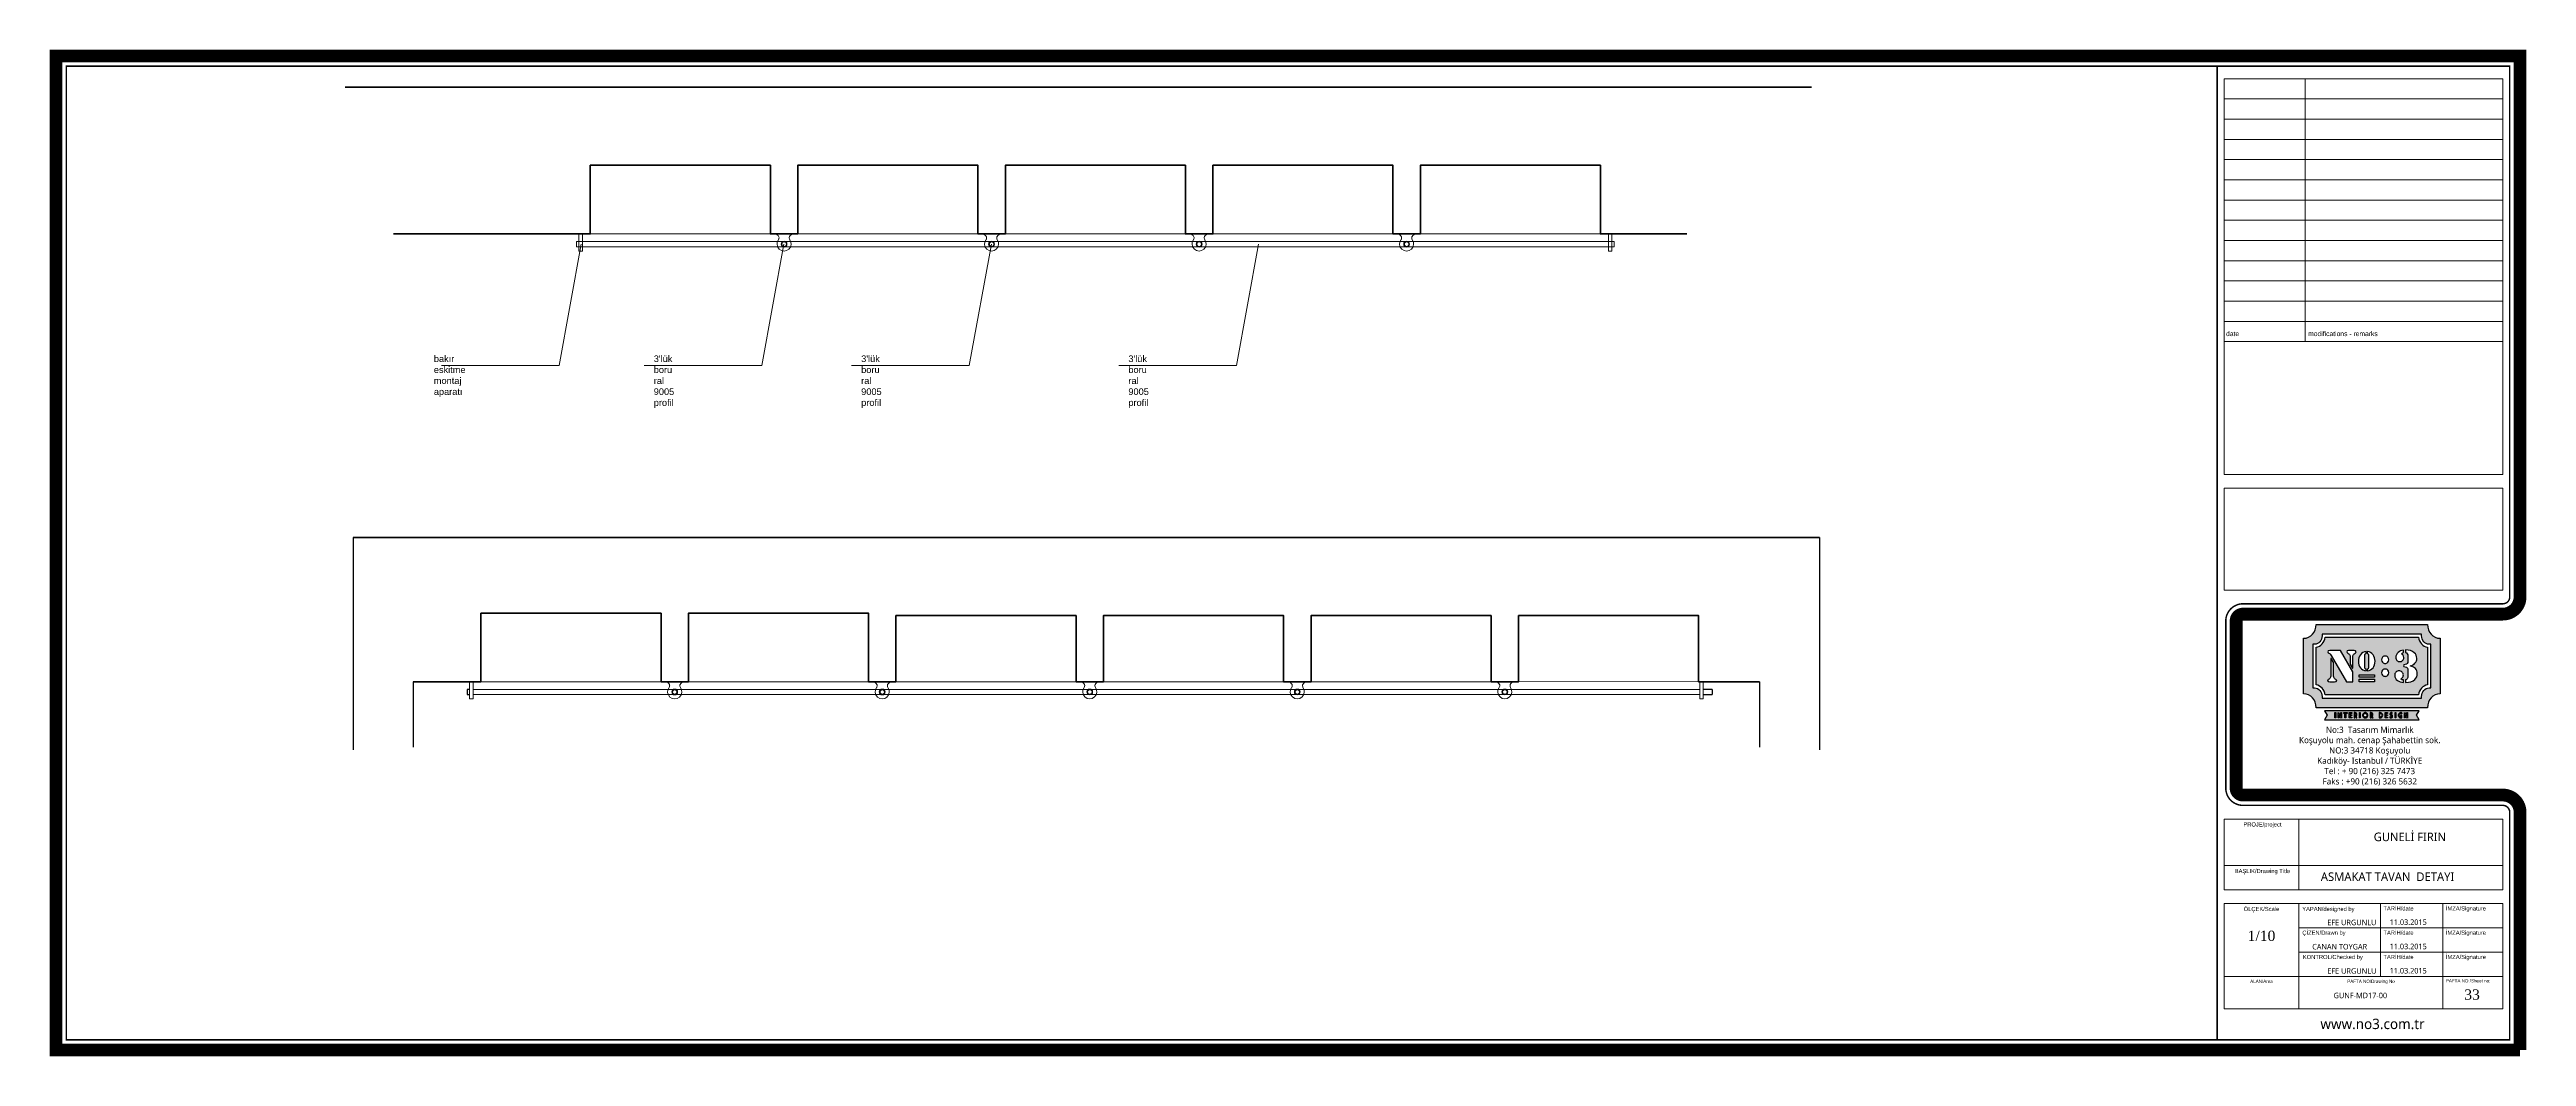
# Model space of a CAD drawing. Header units: millimetres. Extents: x 54215 to 67697, y 23496 to 56611.
# Drawn here: x 58591 to 60035, y 30162 to 30749 of the extents above; entities that cross this region are included whole.
import ezdxf
from ezdxf.enums import TextEntityAlignment as Align

# ---------------------------------------------------------------- set-up
doc = ezdxf.new("R2010")
doc.units = ezdxf.units.MM
doc.linetypes.add('DASHED', pattern=[19.05, 12.7, -6.35])
for name, color, linetype, lineweight in [('no3_duvar mevcut', 4, 'Continuous', 35), ('no3_kutuprofil kesit', 74, 'Continuous', 18), ('no3_lejand', 255, 'Continuous', 13), ('no3_tefriş arka ince', 65, 'Continuous', 13), ('no3_yazı tefriş', 152, 'Continuous', 0)]:
    doc.layers.add(name, color=color, linetype=linetype, lineweight=lineweight)
doc.styles.add('ARIALT', font='arial.ttf', dxfattribs={"height": 10})
doc.styles.add('AT-ARIAL', font='arial.ttf')
doc.styles.get("Standard").update_dxf_attribs({"font": 'arial.ttf'})

# ---------------------------------------------------------------- blocks, each defined once
blk = doc.blocks.new('fwevjuı')
at = {"layer": 'no3_tefriş arka ince'}
blk.add_line((10567.9, 17350.2), (10567.9, 17350.2), dxfattribs=at)
blk.add_circle((10570.6, 17346.7), 1.7, dxfattribs=at)
for centre, radius, start, end in [((10564.8, 17349.6), 3.11, 27.3375, 84.0191), ((10570.6, 17346.8), 4.12, 143.2104, 36.7896), ((10564.9, 17350.5), 2.77, 333.9315, 11.3713), ((10576.5, 17349.6), 3.11, 95.9809, 151.5098), ((10576.4, 17350.5), 2.77, 167.4594, 206.0685)]:
    blk.add_arc(centre, radius, start, end, dxfattribs=at)

msp = doc.modelspace()

# ---------------------------------------------------------------- hatches: boundary and pattern name
at = {"true_color": 0xe74a37}
h = msp.add_hatch(color=13, dxfattribs=at)
h.dxf.hatch_style = 1
edge = h.paths.add_edge_path()
edge.add_spline(control_points=[(59984.82, 30405.9), (59980.817, 30405.914), (59977.574, 30409.536), (59977.574, 30414.003), (59977.574, 30414.003), (59977.572, 30414.003), (59977.571, 30414.002), (59977.571, 30414.002), (59977.571, 30414.003), (59977.571, 30414.003), (59977.571, 30414.003), (59912.716, 30414.003), (59912.716, 30414.003), (59912.716, 30414.003), (59912.716, 30413.956), (59912.716, 30413.956), (59912.693, 30409.511), (59909.462, 30405.914), (59905.473, 30405.9), (59905.473, 30405.9), (59905.362, 30405.9), (59905.362, 30405.9), (59905.362, 30405.9), (59905.362, 30373.491), (59905.362, 30373.491), (59905.362, 30373.491), (59905.452, 30373.491), (59905.452, 30373.491), (59905.452, 30373.491), (59905.452, 30373.49), (59905.452, 30373.49), (59909.465, 30373.49), (59912.718, 30369.861), (59912.718, 30365.385), (59912.718, 30365.385), (59912.719, 30365.385), (59912.719, 30365.385), (59912.719, 30365.385), (59912.719, 30365.371), (59912.719, 30365.371), (59912.719, 30365.371), (59977.573, 30365.371), (59977.573, 30365.371), (59977.573, 30365.371), (59977.573, 30365.385), (59977.573, 30365.385), (59977.574, 30365.385), (59977.576, 30365.385), (59977.576, 30365.385), (59977.576, 30369.861), (59980.828, 30373.49), (59984.841, 30373.49), (59984.841, 30373.49), (59984.841, 30373.491), (59984.841, 30373.491), (59984.841, 30373.491), (59984.926, 30373.491), (59984.926, 30373.491), (59984.926, 30373.491), (59984.926, 30405.9), (59984.926, 30405.9), (59984.926, 30405.9), (59984.82, 30405.9), (59984.82, 30405.9)], knot_values=[0, 0, 0, 0, 1, 1, 1, 2, 2, 2, 3, 3, 3, 4, 4, 4, 5, 5, 5, 6, 6, 6, 7, 7, 7, 8, 8, 8, 9, 9, 9, 10, 10, 10, 11, 11, 11, 12, 12, 12, 13, 13, 13, 14, 14, 14, 15, 15, 15, 16, 16, 16, 17, 17, 17, 18, 18, 18, 19, 19, 19, 20, 20, 20, 21, 21, 21, 21], degree=3, periodic=0)
edge = h.paths.add_edge_path(flags=16)
edge.add_spline(control_points=[(59979.55, 30376.931), (59979.55, 30376.931), (59978.553, 30376.931), (59978.553, 30376.931), (59976.146, 30376.931), (59974.188, 30374.697), (59974.188, 30371.951), (59974.188, 30371.951), (59974.186, 30371.016), (59974.186, 30371.016), (59974.186, 30371.016), (59973.251, 30371.006), (59973.251, 30371.006), (59973.251, 30371.006), (59916.104, 30371.016), (59916.104, 30371.016), (59916.104, 30371.016), (59916.104, 30371.951), (59916.104, 30371.951), (59916.104, 30374.697), (59914.145, 30376.931), (59911.737, 30376.931), (59911.737, 30376.931), (59910.802, 30376.931), (59910.802, 30376.931), (59910.802, 30376.931), (59910.802, 30402.449), (59910.802, 30402.449), (59910.802, 30402.449), (59911.751, 30402.455), (59911.751, 30402.455), (59914.136, 30402.463), (59916.089, 30404.683), (59916.103, 30407.404), (59916.103, 30407.404), (59916.103, 30408.369), (59916.103, 30408.369), (59916.103, 30408.369), (59958.678, 30408.368), (59958.678, 30408.368), (59966.937, 30408.368), (59974.188, 30408.371), (59974.188, 30408.371), (59974.188, 30408.371), (59974.188, 30407.433), (59974.188, 30407.433), (59974.188, 30407.433), (59974.186, 30407.433), (59974.186, 30407.433), (59974.186, 30404.696), (59976.14, 30402.463), (59978.54, 30402.455), (59978.54, 30402.455), (59979.55, 30402.455), (59979.55, 30402.455), (59979.55, 30402.455), (59979.55, 30376.931), (59979.55, 30376.931)], knot_values=[0, 0, 0, 0, 1, 1, 1, 2, 2, 2, 3, 3, 3, 4, 4, 4, 5, 5, 5, 6, 6, 6, 7, 7, 7, 8, 8, 8, 9, 9, 9, 10, 10, 10, 11, 11, 11, 12, 12, 12, 13, 13, 13, 14, 14, 14, 15, 15, 15, 16, 16, 16, 17, 17, 17, 18, 18, 18, 19, 19, 19, 19], degree=3, periodic=0)
h = msp.add_hatch(color=13, dxfattribs=at)
h.dxf.hatch_style = 1
edge = h.paths.add_edge_path()
edge.add_spline(control_points=[(59977.68, 30389.693), (59977.68, 30395.173), (59977.68, 30400.652), (59977.68, 30400.652), (59974.932, 30401.078), (59972.752, 30403.48), (59972.374, 30406.498)], knot_values=[8, 8, 8, 8, 8.5, 8.5, 8.5, 9.5, 9.5, 9.5, 9.5], degree=3, periodic=0)
edge.add_spline(control_points=[(59972.374, 30406.498), (59972.374, 30406.498), (59917.915, 30406.498), (59917.915, 30406.498), (59917.538, 30403.509), (59915.392, 30401.123), (59912.688, 30400.665)], knot_values=[6, 6, 6, 6, 7, 7, 7, 8, 8, 8, 8], degree=3, periodic=0)
edge.add_spline(control_points=[(59912.688, 30400.665), (59912.688, 30400.665), (59912.673, 30378.724), (59912.673, 30378.724), (59915.393, 30378.273), (59917.542, 30375.886), (59917.916, 30372.886)], knot_values=[4, 4, 4, 4, 5, 5, 5, 6, 6, 6, 6], degree=3, periodic=0)
edge.add_spline(control_points=[(59917.916, 30372.886), (59917.916, 30372.886), (59972.316, 30372.876), (59972.316, 30372.876), (59972.316, 30372.876), (59972.316, 30372.876), (59972.316, 30372.876)], knot_values=[2.99999, 2.99999, 2.99999, 2.99999, 3.99999, 3.99999, 3.99999, 4, 4, 4, 4], degree=3, periodic=0)
edge.add_spline(control_points=[(59972.316, 30372.876), (59972.316, 30372.876), (59972.316, 30372.886), (59972.316, 30372.886), (59972.316, 30372.886), (59972.316, 30372.886), (59972.316, 30372.886)], knot_values=[1.99999, 1.99999, 1.99999, 1.99999, 2.99998, 2.99998, 2.99998, 2.99999, 2.99999, 2.99999, 2.99999], degree=3, periodic=0)
edge.add_spline(control_points=[(59972.316, 30372.886), (59972.316, 30372.886), (59972.375, 30372.886), (59972.375, 30372.886)], knot_values=[1.00001, 1.00001, 1.00001, 1.00001, 1.99999, 1.99999, 1.99999, 1.99999], degree=3, periodic=0)
edge.add_spline(control_points=[(59972.375, 30372.886), (59972.753, 30375.908), (59974.932, 30378.309), (59977.68, 30378.734)], knot_values=[0, 0, 0, 0, 1, 1, 1, 1], degree=3, periodic=0)
edge.add_spline(control_points=[(59977.68, 30378.734), (59977.68, 30378.734), (59977.68, 30384.214), (59977.68, 30389.693)], knot_values=[9.5, 9.5, 9.5, 9.5, 10, 10, 10, 10], degree=3, periodic=0)
edge = h.paths.add_edge_path(flags=16)
edge.add_spline(control_points=[(59951.381, 30394.902), (59951.792, 30395.327), (59952.302, 30395.538), (59952.911, 30395.538), (59953.521, 30395.538), (59954.03, 30395.327), (59954.442, 30394.902)], knot_values=[5, 5, 5, 5, 6, 6, 6, 7, 7, 7, 7], degree=3, periodic=0)
edge.add_spline(control_points=[(59954.442, 30394.902), (59954.853, 30394.479), (59955.059, 30393.975), (59955.059, 30393.39)], knot_values=[7, 7, 7, 7, 8, 8, 8, 8], degree=3, periodic=0)
edge.add_spline(control_points=[(59955.059, 30393.39), (59955.059, 30392.808), (59954.853, 30392.304), (59954.442, 30391.88)], knot_values=[0, 0, 0, 0, 1, 1, 1, 1], degree=3, periodic=0)
edge.add_spline(control_points=[(59954.442, 30391.88), (59954.03, 30391.456), (59953.521, 30391.244), (59952.911, 30391.244), (59952.302, 30391.244), (59951.792, 30391.456), (59951.381, 30391.88), (59950.97, 30392.304), (59950.763, 30392.808), (59950.763, 30393.39)], knot_values=[1, 1, 1, 1, 2, 2, 2, 3, 3, 3, 4, 4, 4, 4], degree=3, periodic=0)
edge.add_spline(control_points=[(59950.763, 30393.39), (59950.763, 30393.975), (59950.97, 30394.479), (59951.381, 30394.902)], knot_values=[4, 4, 4, 4, 5, 5, 5, 5], degree=3, periodic=0)
edge = h.paths.add_edge_path(flags=16)
edge.add_spline(control_points=[(59942.506, 30398.102), (59943.965, 30397.968), (59945.094, 30397.358), (59945.889, 30396.273)], knot_values=[5, 5, 5, 5, 6, 6, 6, 6], degree=3, periodic=0)
edge.add_spline(control_points=[(59945.889, 30396.273), (59946.621, 30395.275), (59946.985, 30394.017), (59946.985, 30392.5)], knot_values=[6, 6, 6, 6, 7, 7, 7, 7], degree=3, periodic=0)
edge.add_spline(control_points=[(59946.985, 30392.5), (59946.985, 30390.983), (59946.621, 30389.725), (59945.889, 30388.726)], knot_values=[7, 7, 7, 7, 8, 8, 8, 8], degree=3, periodic=0)
edge.add_spline(control_points=[(59945.889, 30388.726), (59945.094, 30387.641), (59943.965, 30387.032), (59942.506, 30386.897)], knot_values=[8, 8, 8, 8, 9, 9, 9, 9], degree=3, periodic=0)
edge.add_spline(control_points=[(59942.506, 30386.897), (59942.506, 30386.897), (59942.506, 30387.733), (59942.506, 30387.733)], knot_values=[0, 0, 0, 0, 1, 1, 1, 1], degree=3, periodic=0)
edge.add_spline(control_points=[(59942.506, 30387.733), (59942.996, 30387.906), (59943.241, 30388.251), (59943.241, 30388.77), (59943.241, 30388.77), (59943.241, 30396.229), (59943.241, 30396.229)], knot_values=[1, 1, 1, 1, 2, 2, 2, 3, 3, 3, 3], degree=3, periodic=0)
edge.add_spline(control_points=[(59943.241, 30396.229), (59943.241, 30396.749), (59942.996, 30397.094), (59942.506, 30397.267), (59942.506, 30397.267), (59942.506, 30398.102), (59942.506, 30398.102)], knot_values=[3, 3, 3, 3, 4, 4, 4, 5, 5, 5, 5], degree=3, periodic=0)
edge = h.paths.add_edge_path(flags=16)
edge.add_spline(control_points=[(59941.858, 30398.102), (59941.858, 30398.102), (59941.858, 30397.267), (59941.858, 30397.267)], knot_values=[0, 0, 0, 0, 1, 1, 1, 1], degree=3, periodic=0)
edge.add_spline(control_points=[(59941.858, 30397.267), (59941.368, 30397.094), (59941.124, 30396.749), (59941.124, 30396.229), (59941.124, 30396.229), (59941.124, 30388.77), (59941.124, 30388.77)], knot_values=[1, 1, 1, 1, 2, 2, 2, 3, 3, 3, 3], degree=3, periodic=0)
edge.add_spline(control_points=[(59941.124, 30388.77), (59941.124, 30388.251), (59941.368, 30387.906), (59941.858, 30387.733), (59941.858, 30387.733), (59941.858, 30386.897), (59941.858, 30386.897)], knot_values=[3, 3, 3, 3, 4, 4, 4, 5, 5, 5, 5], degree=3, periodic=0)
edge.add_spline(control_points=[(59941.858, 30386.897), (59940.397, 30387.032), (59939.27, 30387.641), (59938.473, 30388.726)], knot_values=[5, 5, 5, 5, 6, 6, 6, 6], degree=3, periodic=0)
edge.add_spline(control_points=[(59938.473, 30388.726), (59937.743, 30389.725), (59937.378, 30390.983), (59937.378, 30392.5)], knot_values=[6, 6, 6, 6, 7, 7, 7, 7], degree=3, periodic=0)
edge.add_spline(control_points=[(59937.378, 30392.5), (59937.378, 30394.017), (59937.743, 30395.275), (59938.473, 30396.273)], knot_values=[7, 7, 7, 7, 8, 8, 8, 8], degree=3, periodic=0)
edge.add_spline(control_points=[(59938.473, 30396.273), (59939.27, 30397.358), (59940.397, 30397.968), (59941.858, 30398.102)], knot_values=[8, 8, 8, 8, 9, 9, 9, 9], degree=3, periodic=0)
edge = h.paths.add_edge_path(flags=16)
edge.add_spline(control_points=[(59959.067, 30394.714), (59959.067, 30395.882), (59959.546, 30396.863), (59960.503, 30397.658)], knot_values=[8, 8, 8, 8, 9, 9, 9, 9], degree=3, periodic=0)
edge.add_spline(control_points=[(59960.503, 30397.658), (59961.347, 30398.356), (59962.375, 30398.802), (59963.593, 30398.995)], knot_values=[9, 9, 9, 9, 10, 10, 10, 10], degree=3, periodic=0)
edge.add_spline(control_points=[(59963.593, 30398.995), (59963.593, 30398.995), (59963.593, 30397.561), (59963.593, 30397.561)], knot_values=[0, 0, 0, 0, 1, 1, 1, 1], degree=3, periodic=0)
edge.add_spline(control_points=[(59963.593, 30397.561), (59962.911, 30397.43), (59962.571, 30397.195), (59962.571, 30396.854)], knot_values=[1, 1, 1, 1, 2, 2, 2, 2], degree=3, periodic=0)
edge.add_spline(control_points=[(59962.571, 30396.854), (59962.571, 30396.774), (59962.773, 30396.547), (59963.179, 30396.174)], knot_values=[2, 2, 2, 2, 3, 3, 3, 3], degree=3, periodic=0)
edge.add_spline(control_points=[(59963.179, 30396.174), (59963.601, 30395.8), (59963.812, 30395.298), (59963.812, 30394.664)], knot_values=[3, 3, 3, 3, 4, 4, 4, 4], degree=3, periodic=0)
edge.add_spline(control_points=[(59963.812, 30394.664), (59963.812, 30394.031), (59963.576, 30393.473), (59963.106, 30392.985)], knot_values=[4, 4, 4, 4, 5, 5, 5, 5], degree=3, periodic=0)
edge.add_spline(control_points=[(59963.106, 30392.985), (59962.653, 30392.515), (59962.109, 30392.279), (59961.475, 30392.279)], knot_values=[5, 5, 5, 5, 6, 6, 6, 6], degree=3, periodic=0)
edge.add_spline(control_points=[(59961.475, 30392.279), (59960.778, 30392.279), (59960.202, 30392.508), (59959.749, 30392.96)], knot_values=[6, 6, 6, 6, 7, 7, 7, 7], degree=3, periodic=0)
edge.add_spline(control_points=[(59959.749, 30392.96), (59959.294, 30393.431), (59959.067, 30394.016), (59959.067, 30394.714)], knot_values=[7, 7, 7, 7, 8, 8, 8, 8], degree=3, periodic=0)
edge = h.paths.add_edge_path(flags=16)
edge.add_spline(control_points=[(59951.381, 30387.334), (59951.792, 30387.759), (59952.302, 30387.97), (59952.911, 30387.97), (59953.521, 30387.97), (59954.03, 30387.759), (59954.442, 30387.334)], knot_values=[5, 5, 5, 5, 6, 6, 6, 7, 7, 7, 7], degree=3, periodic=0)
edge.add_spline(control_points=[(59954.442, 30387.334), (59954.853, 30386.91), (59955.059, 30386.407), (59955.059, 30385.823)], knot_values=[7, 7, 7, 7, 8, 8, 8, 8], degree=3, periodic=0)
edge.add_spline(control_points=[(59955.059, 30385.823), (59955.059, 30385.24), (59954.853, 30384.737), (59954.442, 30384.313)], knot_values=[0, 0, 0, 0, 1, 1, 1, 1], degree=3, periodic=0)
edge.add_spline(control_points=[(59954.442, 30384.313), (59954.03, 30383.89), (59953.521, 30383.677), (59952.911, 30383.677), (59952.302, 30383.677), (59951.792, 30383.89), (59951.381, 30384.313)], knot_values=[1, 1, 1, 1, 2, 2, 2, 3, 3, 3, 3], degree=3, periodic=0)
edge.add_spline(control_points=[(59951.381, 30384.313), (59950.97, 30384.737), (59950.763, 30385.24), (59950.763, 30385.823)], knot_values=[3, 3, 3, 3, 4, 4, 4, 4], degree=3, periodic=0)
edge.add_spline(control_points=[(59950.763, 30385.823), (59950.763, 30386.407), (59950.97, 30386.91), (59951.381, 30387.334)], knot_values=[4, 4, 4, 4, 5, 5, 5, 5], degree=3, periodic=0)
edge = h.paths.add_edge_path(flags=16)
edge.add_spline(control_points=[(59964.689, 30399.069), (59966.878, 30399.167), (59968.597, 30398.648), (59969.846, 30397.512)], knot_values=[16, 16, 16, 16, 17, 17, 17, 17], degree=3, periodic=0)
edge.add_spline(control_points=[(59969.846, 30397.512), (59970.853, 30396.587), (59971.355, 30395.5), (59971.355, 30394.25)], knot_values=[17, 17, 17, 17, 18, 18, 18, 18], degree=3, periodic=0)
edge.add_spline(control_points=[(59971.355, 30394.25), (59971.355, 30393.1), (59971, 30392.126), (59970.285, 30391.331)], knot_values=[18, 18, 18, 18, 19, 19, 19, 19], degree=3, periodic=0)
edge.add_spline(control_points=[(59970.285, 30391.331), (59969.618, 30390.601), (59968.703, 30390.089), (59967.535, 30389.797)], knot_values=[19, 19, 19, 19, 20, 20, 20, 20], degree=3, periodic=0)
edge.add_spline(control_points=[(59967.535, 30389.797), (59967.535, 30389.797), (59967.535, 30389.749), (59967.535, 30389.749)], knot_values=[0.00001, 0.00001, 0.00001, 0.00001, 1, 1, 1, 1], degree=3, periodic=0)
edge.add_spline(control_points=[(59967.535, 30389.749), (59968.929, 30389.36), (59969.944, 30388.841), (59970.576, 30388.192)], knot_values=[1, 1, 1, 1, 2, 2, 2, 2], degree=3, periodic=0)
edge.add_spline(control_points=[(59970.576, 30388.192), (59971.29, 30387.478), (59971.648, 30386.513), (59971.648, 30385.296)], knot_values=[2, 2, 2, 2, 3, 3, 3, 3], degree=3, periodic=0)
edge.add_spline(control_points=[(59971.648, 30385.296), (59971.648, 30383.902), (59971.185, 30382.749), (59970.26, 30381.841)], knot_values=[3, 3, 3, 3, 4, 4, 4, 4], degree=3, periodic=0)
edge.add_spline(control_points=[(59970.26, 30381.841), (59969.044, 30380.656), (59967.185, 30380.089), (59964.689, 30380.138), (59964.689, 30380.138), (59964.689, 30381.574), (59964.689, 30381.574)], knot_values=[4, 4, 4, 4, 5, 5, 5, 6, 6, 6, 6], degree=3, periodic=0)
edge.add_spline(control_points=[(59964.689, 30381.574), (59965.694, 30381.817), (59966.197, 30382.548), (59966.197, 30383.762), (59966.197, 30383.762), (59966.197, 30387.024), (59966.197, 30387.024)], knot_values=[6, 6, 6, 6, 7, 7, 7, 8, 8, 8, 8], degree=3, periodic=0)
edge.add_spline(control_points=[(59966.197, 30387.024), (59966.197, 30387.688), (59966.107, 30388.183), (59965.928, 30388.508)], knot_values=[8, 8, 8, 8, 9, 9, 9, 9], degree=3, periodic=0)
edge.add_spline(control_points=[(59965.928, 30388.508), (59965.702, 30388.93), (59965.256, 30389.157), (59964.592, 30389.191)], knot_values=[9, 9, 9, 9, 10, 10, 10, 10], degree=3, periodic=0)
edge.add_spline(control_points=[(59964.592, 30389.191), (59963.941, 30389.222), (59963.617, 30389.449), (59963.617, 30389.871)], knot_values=[10, 10, 10, 10, 11, 11, 11, 11], degree=3, periodic=0)
edge.add_spline(control_points=[(59963.617, 30389.871), (59963.617, 30390.292), (59963.95, 30390.537), (59964.615, 30390.601)], knot_values=[11, 11, 11, 11, 12, 12, 12, 12], degree=3, periodic=0)
edge.add_spline(control_points=[(59964.615, 30390.601), (59965.669, 30390.699), (59966.197, 30391.355), (59966.197, 30392.572), (59966.197, 30392.572), (59966.197, 30395.396), (59966.197, 30395.396)], knot_values=[12, 12, 12, 12, 13, 13, 13, 14, 14, 14, 14], degree=3, periodic=0)
edge.add_spline(control_points=[(59966.197, 30395.396), (59966.197, 30396.66), (59965.694, 30397.407), (59964.689, 30397.633), (59964.689, 30397.633), (59964.689, 30399.069), (59964.689, 30399.069)], knot_values=[14, 14, 14, 14, 15, 15, 15, 16, 16, 16, 16], degree=3, periodic=0)
edge = h.paths.add_edge_path(flags=16)
edge.add_spline(control_points=[(59935.969, 30397.974), (59935.969, 30397.714), (59935.798, 30397.488), (59935.458, 30397.293)], knot_values=[7, 7, 7, 7, 8, 8, 8, 8], degree=3, periodic=0)
edge.add_spline(control_points=[(59935.458, 30397.293), (59934.987, 30397.049), (59934.663, 30396.798), (59934.484, 30396.539)], knot_values=[8, 8, 8, 8, 9, 9, 9, 9], degree=3, periodic=0)
edge.add_spline(control_points=[(59934.484, 30396.539), (59934.143, 30396.052), (59933.972, 30395.306), (59933.972, 30394.299), (59933.972, 30394.299), (59933.972, 30393.467), (59933.972, 30392.428)], knot_values=[9, 9, 9, 9, 10, 10, 10, 10.3750225, 10.3750225, 10.3750225, 10.3750225], degree=3, periodic=0)
edge.add_spline(control_points=[(59933.972, 30392.428), (59933.972, 30391.388), (59933.972, 30390.141), (59933.972, 30389.31)], knot_values=[10.3750225, 10.3750225, 10.3750225, 10.3750225, 10.750015, 10.750015, 10.750015, 10.750015], degree=3, periodic=0)
edge.add_spline(control_points=[(59933.972, 30389.31), (59933.972, 30389.102), (59933.972, 30388.92), (59933.972, 30388.774)], knot_values=[10.750015, 10.750015, 10.750015, 10.750015, 10.84376313, 10.84376313, 10.84376313, 10.84376313], degree=3, periodic=0)
edge.add_spline(control_points=[(59933.972, 30388.774), (59933.972, 30388.628), (59933.972, 30388.517), (59933.972, 30388.452)], knot_values=[10.84376313, 10.84376313, 10.84376313, 10.84376313, 10.93751125, 10.93751125, 10.93751125, 10.93751125], degree=3, periodic=0)
edge.add_spline(control_points=[(59933.972, 30388.452), (59933.972, 30388.436), (59933.972, 30388.423), (59933.972, 30388.412)], knot_values=[10.93751125, 10.93751125, 10.93751125, 10.93751125, 10.96094828, 10.96094828, 10.96094828, 10.96094828], degree=3, periodic=0)
edge.add_spline(control_points=[(59933.972, 30388.412), (59933.972, 30388.402), (59933.972, 30388.394), (59933.972, 30388.39)], knot_values=[10.96094828, 10.96094828, 10.96094828, 10.96094828, 10.98438531, 10.98438531, 10.98438531, 10.98438531], degree=3, periodic=0)
edge.add_spline(control_points=[(59933.972, 30388.39), (59933.972, 30388.389), (59933.972, 30388.388), (59933.972, 30388.387)], knot_values=[10.98438531, 10.98438531, 10.98438531, 10.98438531, 10.99024457, 10.99024457, 10.99024457, 10.99024457], degree=3, periodic=0)
edge.add_spline(control_points=[(59933.972, 30388.387), (59933.972, 30388.387), (59933.972, 30388.386), (59933.972, 30388.386)], knot_values=[10.99024457, 10.99024457, 10.99024457, 10.99024457, 10.99610383, 10.99610383, 10.99610383, 10.99610383], degree=3, periodic=0)
edge.add_spline(control_points=[(59933.972, 30388.386), (59933.972, 30388.386), (59933.972, 30388.386), (59933.972, 30388.386)], knot_values=[10.99610383, 10.99610383, 10.99610383, 10.99610383, 10.99756864, 10.99756864, 10.99756864, 10.99756864], degree=3, periodic=0)
edge.add_spline(control_points=[(59933.972, 30388.386), (59933.972, 30388.386), (59933.972, 30388.386), (59933.972, 30388.386)], knot_values=[10.99756864, 10.99756864, 10.99756864, 10.99756864, 10.99903346, 10.99903346, 10.99903346, 10.99903346], degree=3, periodic=0)
edge.add_spline(control_points=[(59933.972, 30388.386), (59933.972, 30388.386), (59933.972, 30388.386), (59933.972, 30388.386)], knot_values=[10.99903346, 10.99903346, 10.99903346, 10.99903346, 10.99939966, 10.99939966, 10.99939966, 10.99939966], degree=3, periodic=0)
edge.add_spline(control_points=[(59933.972, 30388.386), (59933.972, 30388.386), (59933.972, 30388.386), (59933.972, 30388.386)], knot_values=[10.99939966, 10.99939966, 10.99939966, 10.99939966, 10.99976586, 10.99976586, 10.99976586, 10.99976586], degree=3, periodic=0)
edge.add_spline(control_points=[(59933.972, 30388.386), (59933.972, 30388.386), (59933.972, 30388.386), (59933.972, 30388.386), (59933.972, 30388.386), (59933.972, 30388.386), (59933.972, 30388.386)], knot_values=[10.99976586, 10.99976586, 10.99976586, 10.99976586, 11, 11, 11, 11.00489271, 11.00489271, 11.00489271, 11.00489271], degree=3, periodic=0)
edge.add_spline(control_points=[(59933.909, 30388.413), (59933.894, 30388.44), (59933.869, 30388.486), (59933.835, 30388.547)], knot_values=[12.06248875, 12.06248875, 12.06248875, 12.06248875, 12.15623687, 12.15623687, 12.15623687, 12.15623687], degree=3, periodic=0)
edge.add_spline(control_points=[(59933.835, 30388.547), (59933.802, 30388.608), (59933.76, 30388.684), (59933.712, 30388.77)], knot_values=[12.15623687, 12.15623687, 12.15623687, 12.15623687, 12.249985, 12.249985, 12.249985, 12.249985], degree=3, periodic=0)
edge.add_spline(control_points=[(59933.712, 30388.77), (59933.52, 30389.116), (59933.232, 30389.634), (59932.993, 30390.067)], knot_values=[12.249985, 12.249985, 12.249985, 12.249985, 12.6249775, 12.6249775, 12.6249775, 12.6249775], degree=3, periodic=0)
edge.add_spline(control_points=[(59932.993, 30390.067), (59932.753, 30390.499), (59932.561, 30390.845), (59932.561, 30390.845), (59932.561, 30390.845), (59932.561, 30394.299), (59932.561, 30394.299)], knot_values=[12.6249775, 12.6249775, 12.6249775, 12.6249775, 13, 13, 13, 14, 14, 14, 14], degree=3, periodic=0)
edge.add_spline(control_points=[(59932.561, 30394.299), (59932.561, 30395.306), (59932.391, 30396.052), (59932.051, 30396.539)], knot_values=[1, 1, 1, 1, 2, 2, 2, 2], degree=3, periodic=0)
edge.add_spline(control_points=[(59932.051, 30396.539), (59931.872, 30396.798), (59931.548, 30397.049), (59931.078, 30397.293)], knot_values=[2, 2, 2, 2, 3, 3, 3, 3], degree=3, periodic=0)
edge.add_spline(control_points=[(59931.078, 30397.293), (59930.736, 30397.488), (59930.566, 30397.714), (59930.566, 30397.974)], knot_values=[3, 3, 3, 3, 4, 4, 4, 4], degree=3, periodic=0)
edge.add_spline(control_points=[(59930.566, 30397.974), (59930.566, 30398.461), (59930.916, 30398.704), (59931.612, 30398.704), (59931.612, 30398.704), (59934.922, 30398.704), (59934.922, 30398.704)], knot_values=[4, 4, 4, 4, 5, 5, 5, 6, 6, 6, 6], degree=3, periodic=0)
edge.add_spline(control_points=[(59934.922, 30398.704), (59935.62, 30398.704), (59935.969, 30398.461), (59935.969, 30397.974)], knot_values=[6, 6, 6, 6, 7, 7, 7, 7], degree=3, periodic=0)
h.paths.add_polyline_path([(59946.685, 30384.622), (59946.685, 30383.142), (59937.678, 30383.142), (59937.678, 30384.622)], flags=16)
edge = h.paths.add_edge_path(flags=16)
edge.add_spline(control_points=[(59959.188, 30386.124), (59959.676, 30386.643), (59960.299, 30386.902), (59961.062, 30386.902)], knot_values=[4, 4, 4, 4, 5, 5, 5, 5], degree=3, periodic=0)
edge.add_spline(control_points=[(59961.062, 30386.902), (59961.678, 30386.902), (59962.237, 30386.658), (59962.741, 30386.173)], knot_values=[5, 5, 5, 5, 6, 6, 6, 6], degree=3, periodic=0)
edge.add_spline(control_points=[(59962.741, 30386.173), (59963.261, 30385.701), (59963.519, 30385.158), (59963.519, 30384.542)], knot_values=[6, 6, 6, 6, 7, 7, 7, 7], degree=3, periodic=0)
edge.add_spline(control_points=[(59963.519, 30384.542), (59963.519, 30383.878), (59963.292, 30383.309), (59962.839, 30382.838)], knot_values=[7, 7, 7, 7, 8, 8, 8, 8], degree=3, periodic=0)
edge.add_spline(control_points=[(59962.839, 30382.838), (59962.383, 30382.368), (59962.158, 30382.116), (59962.158, 30382.084)], knot_values=[8, 8, 8, 8, 9, 9, 9, 9], degree=3, periodic=0)
edge.add_spline(control_points=[(59962.158, 30382.084), (59962.158, 30381.809), (59962.635, 30381.638), (59963.593, 30381.574)], knot_values=[9, 9, 9, 9, 10, 10, 10, 10], degree=3, periodic=0)
edge.add_spline(control_points=[(59963.593, 30381.574), (59963.593, 30381.574), (59963.593, 30380.138), (59963.593, 30380.138)], knot_values=[0, 0, 0, 0, 1, 1, 1, 1], degree=3, periodic=0)
edge.add_spline(control_points=[(59963.593, 30380.138), (59962.263, 30380.252), (59961.118, 30380.623), (59960.162, 30381.257)], knot_values=[1, 1, 1, 1, 2, 2, 2, 2], degree=3, periodic=0)
edge.add_spline(control_points=[(59960.162, 30381.257), (59959.026, 30382.02), (59958.458, 30383.017), (59958.458, 30384.25)], knot_values=[2, 2, 2, 2, 3, 3, 3, 3], degree=3, periodic=0)
edge.add_spline(control_points=[(59958.458, 30384.25), (59958.458, 30384.998), (59958.703, 30385.62), (59959.188, 30386.124)], knot_values=[3, 3, 3, 3, 4, 4, 4, 4], degree=3, periodic=0)
h.paths.add_polyline_path([(59946.685, 30381.983), (59946.685, 30380.503), (59937.678, 30380.503), (59937.678, 30381.983)], flags=16)
edge = h.paths.add_edge_path(flags=16)
edge.add_spline(control_points=[(59930.432, 30392.548), (59932.202, 30389.469), (59933.972, 30386.391), (59933.972, 30386.391), (59933.972, 30386.391), (59933.972, 30384.919), (59933.972, 30383.447)], knot_values=[0.5, 0.5, 0.5, 0.5, 1, 1, 1, 1.5, 1.5, 1.5, 1.5], degree=3, periodic=0)
edge.add_spline(control_points=[(59933.972, 30383.447), (59933.972, 30381.975), (59933.972, 30380.503), (59933.972, 30380.503), (59933.972, 30380.503), (59933.066, 30380.503), (59932.16, 30380.503)], knot_values=[1.5, 1.5, 1.5, 1.5, 2, 2, 2, 2.5, 2.5, 2.5, 2.5], degree=3, periodic=0)
edge.add_spline(control_points=[(59932.16, 30380.503), (59931.254, 30380.503), (59930.348, 30380.503), (59930.348, 30380.503), (59930.348, 30380.503), (59921.441, 30395.857), (59921.441, 30395.857)], knot_values=[2.5, 2.5, 2.5, 2.5, 3, 3, 3, 4, 4, 4, 4], degree=3, periodic=0)
edge.add_spline(control_points=[(59921.441, 30395.857), (59921.182, 30396.311), (59921.011, 30396.58), (59920.93, 30396.66)], knot_values=[4, 4, 4, 4, 5, 5, 5, 5], degree=3, periodic=0)
edge.add_spline(control_points=[(59920.93, 30396.66), (59920.752, 30396.887), (59920.484, 30397.057), (59920.127, 30397.171)], knot_values=[5, 5, 5, 5, 6, 6, 6, 6], degree=3, periodic=0)
edge.add_spline(control_points=[(59920.127, 30397.171), (59919.64, 30397.333), (59919.396, 30397.593), (59919.396, 30397.95)], knot_values=[6, 6, 6, 6, 7, 7, 7, 7], degree=3, periodic=0)
edge.add_spline(control_points=[(59919.396, 30397.95), (59919.396, 30398.452), (59919.811, 30398.704), (59920.639, 30398.704), (59920.639, 30398.704), (59922.202, 30398.704), (59923.765, 30398.704)], knot_values=[7, 7, 7, 7, 8, 8, 8, 8.5, 8.5, 8.5, 8.5], degree=3, periodic=0)
edge.add_spline(control_points=[(59923.765, 30398.704), (59925.329, 30398.704), (59926.892, 30398.704), (59926.892, 30398.704), (59926.892, 30398.704), (59928.662, 30395.626), (59930.432, 30392.548)], knot_values=[8.5, 8.5, 8.5, 8.5, 9, 9, 9, 9.5, 9.5, 9.5, 9.5], degree=3, periodic=0)
edge = h.paths.add_edge_path(flags=16)
edge.add_spline(control_points=[(59922.025, 30392.913), (59922.365, 30392.305), (59922.706, 30391.697), (59922.706, 30391.697), (59922.706, 30391.697), (59922.706, 30384.347), (59922.706, 30384.347)], knot_values=[2.5, 2.5, 2.5, 2.5, 3, 3, 3, 4, 4, 4, 4], degree=3, periodic=0)
edge.add_spline(control_points=[(59922.706, 30384.347), (59922.82, 30383.47), (59923.047, 30382.83), (59923.387, 30382.425)], knot_values=[4, 4, 4, 4, 5, 5, 5, 5], degree=3, periodic=0)
edge.add_spline(control_points=[(59923.387, 30382.425), (59923.534, 30382.231), (59923.818, 30382.028), (59924.239, 30381.817)], knot_values=[5, 5, 5, 5, 6, 6, 6, 6], degree=3, periodic=0)
edge.add_spline(control_points=[(59924.239, 30381.817), (59924.516, 30381.671), (59924.653, 30381.467), (59924.653, 30381.209)], knot_values=[6, 6, 6, 6, 7, 7, 7, 7], degree=3, periodic=0)
edge.add_spline(control_points=[(59924.653, 30381.209), (59924.653, 30380.739), (59924.232, 30380.503), (59923.387, 30380.503), (59923.387, 30380.503), (59920.614, 30380.503), (59920.614, 30380.503)], knot_values=[7, 7, 7, 7, 8, 8, 8, 9, 9, 9, 9], degree=3, periodic=0)
edge.add_spline(control_points=[(59920.614, 30380.503), (59919.77, 30380.503), (59919.349, 30380.739), (59919.349, 30381.209)], knot_values=[9, 9, 9, 9, 10, 10, 10, 10], degree=3, periodic=0)
edge.add_spline(control_points=[(59919.349, 30381.209), (59919.349, 30381.467), (59919.487, 30381.671), (59919.762, 30381.817)], knot_values=[10, 10, 10, 10, 11, 11, 11, 11], degree=3, periodic=0)
edge.add_spline(control_points=[(59919.762, 30381.817), (59920.184, 30382.028), (59920.467, 30382.231), (59920.614, 30382.425)], knot_values=[11, 11, 11, 11, 12, 12, 12, 12], degree=3, periodic=0)
edge.add_spline(control_points=[(59920.614, 30382.425), (59920.955, 30382.83), (59921.182, 30383.47), (59921.295, 30384.347)], knot_values=[12, 12, 12, 12, 13, 13, 13, 13], degree=3, periodic=0)
edge.add_spline(control_points=[(59921.295, 30384.347), (59921.295, 30384.347), (59921.295, 30386.793), (59921.295, 30389.238)], knot_values=[0, 0, 0, 0, 0.5, 0.5, 0.5, 0.5], degree=3, periodic=0)
edge.add_spline(control_points=[(59921.295, 30389.238), (59921.295, 30391.684), (59921.295, 30394.129), (59921.295, 30394.129)], knot_values=[0.5, 0.5, 0.5, 0.5, 1, 1, 1, 1], degree=3, periodic=0)
edge.add_spline(control_points=[(59921.295, 30394.129), (59921.295, 30394.129), (59921.344, 30394.129), (59921.344, 30394.129)], knot_values=[1.00001, 1.00001, 1.00001, 1.00001, 1.99999, 1.99999, 1.99999, 1.99999], degree=3, periodic=0)
edge.add_spline(control_points=[(59921.344, 30394.129), (59921.344, 30394.129), (59921.344, 30394.129), (59921.344, 30394.129), (59921.344, 30394.129), (59921.684, 30393.521), (59922.025, 30392.913)], knot_values=[1.99999, 1.99999, 1.99999, 1.99999, 2.25, 2.25, 2.25, 2.5, 2.5, 2.5, 2.5], degree=3, periodic=0)
h = msp.add_hatch(color=13, dxfattribs=at)
h.dxf.hatch_style = 1
h.paths.add_polyline_path([(59962.3, 30363.628), (59927.987, 30363.628), (59917.58, 30363.628), (59919.13, 30361.018), (59917.58, 30358.407), (59927.987, 30358.407), (59962.3, 30358.407), (59972.708, 30358.407), (59971.157, 30361.018), (59972.708, 30363.628)])
h.paths.add_polyline_path([(59924.084, 30359.467), (59923.63, 30359.467), (59923.63, 30362.55), (59924.084, 30362.55)])
h.paths.add_polyline_path([(59927.421, 30359.331), (59926.037, 30361.266), (59926.037, 30359.467), (59925.583, 30359.467), (59925.583, 30362.693), (59926.967, 30360.753), (59926.967, 30362.567), (59927.421, 30362.567)])
h.paths.add_polyline_path([(59930.681, 30362.081), (59929.935, 30362.081), (59929.935, 30359.484), (59929.481, 30359.484), (59929.481, 30362.081), (59928.735, 30362.081), (59928.735, 30362.567), (59930.681, 30362.567)])
h.paths.add_polyline_path([(59933.377, 30362.081), (59932.451, 30362.081), (59932.451, 30361.243), (59933.377, 30361.243), (59933.377, 30360.774), (59932.451, 30360.774), (59932.451, 30359.936), (59933.377, 30359.936), (59933.377, 30359.467), (59931.995, 30359.467), (59931.995, 30362.55), (59933.377, 30362.55)])
edge = h.paths.add_edge_path()
edge.add_spline(control_points=[(59936.298, 30360.868), (59936.298, 30360.868), (59936.298, 30360.868), (59936.099, 30360.65), (59936.049, 30360.596), (59935.998, 30360.548), (59935.943, 30360.508), (59935.943, 30360.508), (59936.485, 30359.463), (59936.485, 30359.463), (59936.485, 30359.463), (59935.998, 30359.463), (59935.998, 30359.463), (59935.998, 30359.463), (59935.549, 30360.338), (59935.549, 30360.338), (59935.493, 30360.329), (59935.436, 30360.324), (59935.378, 30360.324), (59935.351, 30360.324), (59935.324, 30360.325), (59935.297, 30360.327), (59935.297, 30360.327), (59935.297, 30359.471), (59935.297, 30359.471), (59935.297, 30359.471), (59934.843, 30359.471), (59934.843, 30359.471), (59934.843, 30359.471), (59934.843, 30362.554), (59934.843, 30362.554), (59934.843, 30362.554), (59935.297, 30362.554), (59935.297, 30362.554), (59935.297, 30362.554), (59935.297, 30362.553), (59935.297, 30362.553), (59935.324, 30362.554), (59935.351, 30362.554), (59935.378, 30362.554), (59935.66, 30362.554), (59935.901, 30362.445), (59936.099, 30362.228), (59936.298, 30362.009), (59936.397, 30361.747), (59936.397, 30361.44), (59936.397, 30361.132), (59936.298, 30360.868)], knot_values=[0, 0, 0, 0, 0.00005, 0.0001, 1, 1, 1, 2, 2, 2, 3, 3, 3, 4, 4, 4, 5, 5, 5, 6, 6, 6, 7, 7, 7, 8, 8, 8, 9, 9, 9, 10, 10, 10, 11, 11, 11, 12, 12, 12, 13, 13, 13, 14, 14, 14, 15, 15, 15, 15], degree=3, periodic=0)
h.paths.add_polyline_path([(59938.338, 30359.467), (59937.884, 30359.467), (59937.884, 30362.567), (59938.338, 30362.567)])
edge = h.paths.add_edge_path()
edge.add_spline(control_points=[(59942.231, 30362.258), (59942.231, 30362.258), (59942.231, 30362.258), (59942.369, 30362.119), (59942.509, 30361.979), (59942.618, 30361.814), (59942.699, 30361.624), (59942.779, 30361.433), (59942.82, 30361.23), (59942.82, 30361.017), (59942.82, 30360.802), (59942.779, 30360.6), (59942.699, 30360.413), (59942.618, 30360.225), (59942.509, 30360.061), (59942.369, 30359.922), (59942.231, 30359.782), (59942.068, 30359.671), (59941.883, 30359.59), (59941.698, 30359.508), (59941.499, 30359.467), (59941.287, 30359.467), (59941.074, 30359.467), (59940.875, 30359.508), (59940.69, 30359.59), (59940.505, 30359.671), (59940.342, 30359.782), (59940.203, 30359.922), (59940.064, 30360.061), (59939.954, 30360.225), (59939.874, 30360.413), (59939.794, 30360.6), (59939.753, 30360.802), (59939.753, 30361.017), (59939.753, 30361.23), (59939.794, 30361.433), (59939.874, 30361.624), (59939.954, 30361.814), (59940.064, 30361.979), (59940.203, 30362.119), (59940.342, 30362.258), (59940.505, 30362.369), (59940.69, 30362.45), (59940.875, 30362.531), (59941.074, 30362.572), (59941.287, 30362.572), (59941.499, 30362.572), (59941.698, 30362.531), (59941.883, 30362.45), (59942.068, 30362.369), (59942.231, 30362.258)], knot_values=[0, 0, 0, 0, 0.00005, 0.0001, 1, 1, 1, 2, 2, 2, 3, 3, 3, 4, 4, 4, 5, 5, 5, 6, 6, 6, 7, 7, 7, 8, 8, 8, 9, 9, 9, 10, 10, 10, 11, 11, 11, 12, 12, 12, 13, 13, 13, 14, 14, 14, 15, 15, 15, 16, 16, 16, 16], degree=3, periodic=0)
edge = h.paths.add_edge_path()
edge.add_spline(control_points=[(59945.684, 30360.868), (59945.684, 30360.868), (59945.684, 30360.868), (59945.486, 30360.65), (59945.436, 30360.596), (59945.383, 30360.548), (59945.33, 30360.508), (59945.33, 30360.508), (59945.871, 30359.463), (59945.871, 30359.463), (59945.871, 30359.463), (59945.385, 30359.463), (59945.385, 30359.463), (59945.385, 30359.463), (59944.935, 30360.338), (59944.935, 30360.338), (59944.879, 30360.329), (59944.822, 30360.324), (59944.764, 30360.324), (59944.737, 30360.324), (59944.71, 30360.325), (59944.683, 30360.327), (59944.683, 30360.327), (59944.683, 30359.471), (59944.683, 30359.471), (59944.683, 30359.471), (59944.229, 30359.471), (59944.229, 30359.471), (59944.229, 30359.471), (59944.229, 30362.554), (59944.229, 30362.554), (59944.229, 30362.554), (59944.683, 30362.554), (59944.683, 30362.554), (59944.683, 30362.554), (59944.683, 30362.553), (59944.683, 30362.553), (59944.71, 30362.554), (59944.737, 30362.554), (59944.764, 30362.554), (59945.047, 30362.554), (59945.287, 30362.445), (59945.486, 30362.228), (59945.684, 30362.009), (59945.783, 30361.747), (59945.783, 30361.44), (59945.783, 30361.132), (59945.684, 30360.868)], knot_values=[0, 0, 0, 0, 0.00005, 0.0001, 1, 1, 1, 2, 2, 2, 3, 3, 3, 4, 4, 4, 5, 5, 5, 6, 6, 6, 7, 7, 7, 8, 8, 8, 9, 9, 9, 10, 10, 10, 11, 11, 11, 12, 12, 12, 13, 13, 13, 14, 14, 14, 15, 15, 15, 15], degree=3, periodic=0)
edge = h.paths.add_edge_path()
edge.add_spline(control_points=[(59949.985, 30362.55), (59949.985, 30362.55), (59949.985, 30362.55), (59949.985, 30362.55), (59950.397, 30362.55), (59950.748, 30362.4), (59951.039, 30362.099), (59951.331, 30361.798), (59951.476, 30361.434), (59951.476, 30361.009), (59951.476, 30360.584), (59951.331, 30360.221), (59951.039, 30359.919), (59950.748, 30359.618), (59950.397, 30359.467), (59949.985, 30359.467), (59949.985, 30359.467), (59949.436, 30359.467), (59949.436, 30359.467), (59949.436, 30359.467), (59949.436, 30362.55), (59949.436, 30362.55), (59949.436, 30362.55), (59949.985, 30362.55)], knot_values=[0, 0, 0, 0, 0.00005, 0.0001, 1, 1, 1, 2, 2, 2, 3, 3, 3, 4, 4, 4, 5, 5, 5, 6, 6, 6, 7, 7, 7, 7], degree=3, periodic=0)
h.paths.add_polyline_path([(59954.269, 30362.081), (59953.342, 30362.081), (59953.342, 30361.243), (59954.269, 30361.243), (59954.269, 30360.774), (59953.342, 30360.774), (59953.342, 30359.936), (59954.269, 30359.936), (59954.269, 30359.467), (59952.886, 30359.467), (59952.886, 30362.55), (59954.269, 30362.55)])
edge = h.paths.add_edge_path()
edge.add_spline(control_points=[(59956.974, 30361.035), (59956.974, 30361.035), (59956.974, 30361.035), (59957.04, 30360.971), (59957.106, 30360.906), (59957.159, 30360.825), (59957.2, 30360.728), (59957.241, 30360.63), (59957.262, 30360.515), (59957.265, 30360.38), (59957.265, 30360.258), (59957.24, 30360.14), (59957.19, 30360.029), (59957.14, 30359.919), (59957.071, 30359.821), (59956.981, 30359.735), (59956.892, 30359.65), (59956.79, 30359.583), (59956.674, 30359.535), (59956.559, 30359.487), (59956.438, 30359.463), (59956.312, 30359.463), (59956.183, 30359.463), (59956.068, 30359.48), (59955.969, 30359.513), (59955.87, 30359.547), (59955.763, 30359.607), (59955.65, 30359.693), (59955.65, 30359.693), (59955.65, 30360.269), (59955.65, 30360.269), (59955.721, 30360.193), (59955.774, 30360.14), (59955.813, 30360.113), (59955.85, 30360.086), (59955.896, 30360.057), (59955.951, 30360.026), (59956.006, 30359.995), (59956.066, 30359.969), (59956.132, 30359.949), (59956.198, 30359.928), (59956.264, 30359.917), (59956.329, 30359.917), (59956.463, 30359.917), (59956.572, 30359.965), (59956.658, 30360.061), (59956.744, 30360.157), (59956.787, 30360.27), (59956.787, 30360.401), (59956.787, 30360.509), (59956.751, 30360.596), (59956.677, 30360.663), (59956.604, 30360.73), (59956.485, 30360.807), (59956.319, 30360.893), (59956.218, 30360.946), (59956.135, 30360.995), (59956.066, 30361.038), (59955.996, 30361.081), (59955.93, 30361.135), (59955.866, 30361.199), (59955.803, 30361.263), (59955.752, 30361.34), (59955.712, 30361.429), (59955.673, 30361.517), (59955.654, 30361.622), (59955.654, 30361.742), (59955.66, 30361.859), (59955.687, 30361.968), (59955.737, 30362.07), (59955.787, 30362.171), (59955.855, 30362.259), (59955.94, 30362.335), (59956.025, 30362.412), (59956.122, 30362.471), (59956.231, 30362.512), (59956.339, 30362.554), (59956.454, 30362.575), (59956.574, 30362.575), (59956.664, 30362.573), (59956.747, 30362.56), (59956.821, 30362.537), (59956.895, 30362.514), (59956.98, 30362.472), (59957.074, 30362.412), (59957.074, 30362.412), (59957.074, 30361.928), (59957.074, 30361.928), (59957.018, 30361.967), (59956.979, 30361.991), (59956.958, 30362.001), (59956.937, 30362.009), (59956.908, 30362.025), (59956.869, 30362.047), (59956.83, 30362.068), (59956.786, 30362.087), (59956.735, 30362.102), (59956.684, 30362.118), (59956.63, 30362.125), (59956.574, 30362.125), (59956.447, 30362.123), (59956.339, 30362.082), (59956.252, 30362.001), (59956.164, 30361.919), (59956.119, 30361.824), (59956.119, 30361.717), (59956.123, 30361.614), (59956.159, 30361.534), (59956.231, 30361.473), (59956.302, 30361.412), (59956.415, 30361.344), (59956.574, 30361.268), (59956.682, 30361.215), (59956.77, 30361.168), (59956.838, 30361.128), (59956.906, 30361.088), (59956.974, 30361.035)], knot_values=[0, 0, 0, 0, 0.00005, 0.0001, 1, 1, 1, 2, 2, 2, 3, 3, 3, 4, 4, 4, 5, 5, 5, 6, 6, 6, 7, 7, 7, 8, 8, 8, 9, 9, 9, 10, 10, 10, 11, 11, 11, 12, 12, 12, 13, 13, 13, 14, 14, 14, 15, 15, 15, 16, 16, 16, 17, 17, 17, 18, 18, 18, 19, 19, 19, 20, 20, 20, 21, 21, 21, 22, 22, 22, 23, 23, 23, 24, 24, 24, 25, 25, 25, 26, 26, 26, 27, 27, 27, 28, 28, 28, 29, 29, 29, 30, 30, 30, 31, 31, 31, 32, 32, 32, 33, 33, 33, 34, 34, 34, 35, 35, 35, 36, 36, 36, 37, 37, 37, 38, 38, 38, 38], degree=3, periodic=0)
h.paths.add_polyline_path([(59959.135, 30359.467), (59958.681, 30359.467), (59958.681, 30362.567), (59959.135, 30362.567)])
edge = h.paths.add_edge_path()
edge.add_spline(control_points=[(59961.301, 30362.369), (59961.301, 30362.369), (59961.301, 30362.369), (59961.487, 30362.45), (59961.672, 30362.531), (59961.871, 30362.572), (59962.084, 30362.572), (59962.285, 30362.572), (59962.472, 30362.535), (59962.648, 30362.465), (59962.648, 30362.465), (59962.648, 30361.922), (59962.648, 30361.922), (59962.598, 30361.954), (59962.545, 30361.982), (59962.49, 30362.006), (59962.363, 30362.06), (59962.228, 30362.087), (59962.084, 30362.087), (59961.94, 30362.087), (59961.804, 30362.06), (59961.677, 30362.006), (59961.55, 30361.951), (59961.44, 30361.875), (59961.345, 30361.778), (59961.25, 30361.681), (59961.176, 30361.568), (59961.122, 30361.437), (59961.068, 30361.307), (59961.041, 30361.166), (59961.041, 30361.017), (59961.041, 30360.868), (59961.068, 30360.728), (59961.122, 30360.597), (59961.176, 30360.466), (59961.25, 30360.353), (59961.345, 30360.256), (59961.44, 30360.158), (59961.55, 30360.082), (59961.677, 30360.028), (59961.804, 30359.972), (59961.94, 30359.945), (59962.084, 30359.945), (59962.144, 30359.945), (59962.202, 30359.949), (59962.259, 30359.959), (59962.259, 30359.959), (59962.259, 30360.472), (59962.259, 30360.472), (59962.259, 30360.472), (59961.945, 30360.472), (59961.945, 30360.472), (59961.945, 30360.472), (59961.945, 30360.942), (59961.945, 30360.942), (59961.945, 30360.942), (59962.648, 30360.942), (59962.648, 30360.942), (59962.648, 30360.942), (59962.648, 30359.576), (59962.648, 30359.576), (59962.472, 30359.503), (59962.285, 30359.467), (59962.084, 30359.467), (59961.871, 30359.467), (59961.672, 30359.508), (59961.487, 30359.59), (59961.301, 30359.671), (59961.14, 30359.782), (59961.001, 30359.922), (59960.861, 30360.061), (59960.752, 30360.225), (59960.671, 30360.413), (59960.591, 30360.6), (59960.551, 30360.802), (59960.551, 30361.017), (59960.551, 30361.23), (59960.591, 30361.433), (59960.671, 30361.624), (59960.752, 30361.814), (59960.861, 30361.979), (59961.001, 30362.119), (59961.14, 30362.258), (59961.301, 30362.369)], knot_values=[0, 0, 0, 0, 0.00005, 0.0001, 1, 1, 1, 2, 2, 2, 3, 3, 3, 4, 4, 4, 5, 5, 5, 6, 6, 6, 7, 7, 7, 8, 8, 8, 9, 9, 9, 10, 10, 10, 11, 11, 11, 12, 12, 12, 13, 13, 13, 14, 14, 14, 15, 15, 15, 16, 16, 16, 17, 17, 17, 18, 18, 18, 19, 19, 19, 20, 20, 20, 21, 21, 21, 22, 22, 22, 23, 23, 23, 24, 24, 24, 25, 25, 25, 26, 26, 26, 27, 27, 27, 27], degree=3, periodic=0)
h.paths.add_polyline_path([(59965.976, 30359.331), (59964.592, 30361.266), (59964.592, 30359.467), (59964.138, 30359.467), (59964.138, 30362.693), (59965.522, 30360.753), (59965.522, 30362.567), (59965.976, 30362.567)])

# ---------------------------------------------------------------- linework, layer by layer
for p, q in [((58768.093, 30464.627), (58768.093, 30340.763)), ((59623.093, 30464.627), (59623.093, 30340.763)), ((58803.093, 30380.545), (58803.093, 30342.44)), ((58835.964, 30376.055), (58834.593, 30376.055)), ((58834.593, 30376.055), (58834.593, 30373.055)), ((58834.593, 30373.055), (58835.964, 30373.055)), ((59560.593, 30376.055), (59555.223, 30376.055)), ((59555.223, 30373.055), (59560.593, 30373.055)), ((59560.593, 30376.055), (59560.593, 30373.055)), ((59588.093, 30380.545), (59588.093, 30342.44))]:
    msp.add_line(p, q)
at = {"color": 13, "true_color": 0xe74a37}
for points in [[(59946.685, 30383.142), (59937.678, 30383.142), (59937.678, 30384.622), (59946.685, 30384.622), (59946.685, 30383.142)], [(59946.685, 30380.503), (59937.678, 30380.503), (59937.678, 30381.983), (59946.685, 30381.983), (59946.685, 30380.503)], [(59962.3, 30363.628), (59927.987, 30363.628), (59917.58, 30363.628), (59919.13, 30361.018), (59917.58, 30358.407), (59927.987, 30358.407), (59962.3, 30358.407), (59972.708, 30358.407), (59971.157, 30361.018), (59972.708, 30363.628), (59962.3, 30363.628)], [(59924.084, 30359.467), (59923.63, 30359.467), (59923.63, 30362.55), (59924.084, 30362.55), (59924.084, 30359.467)], [(59927.421, 30359.331), (59926.037, 30361.266), (59926.037, 30359.467), (59925.583, 30359.467), (59925.583, 30362.693), (59926.967, 30360.753), (59926.967, 30362.567), (59927.421, 30362.567), (59927.421, 30359.331)], [(59930.681, 30362.081), (59929.935, 30362.081), (59929.935, 30359.484), (59929.481, 30359.484), (59929.481, 30362.081), (59928.735, 30362.081), (59928.735, 30362.567), (59930.681, 30362.567), (59930.681, 30362.081)], [(59933.377, 30362.081), (59932.451, 30362.081), (59932.451, 30361.243), (59933.377, 30361.243), (59933.377, 30360.774), (59932.451, 30360.774), (59932.451, 30359.936), (59933.377, 30359.936), (59933.377, 30359.467), (59931.995, 30359.467), (59931.995, 30362.55), (59933.377, 30362.55), (59933.377, 30362.081)], [(59938.338, 30359.467), (59937.884, 30359.467), (59937.884, 30362.567), (59938.338, 30362.567), (59938.338, 30359.467)], [(59954.269, 30362.081), (59953.342, 30362.081), (59953.342, 30361.243), (59954.269, 30361.243), (59954.269, 30360.774), (59953.342, 30360.774), (59953.342, 30359.936), (59954.269, 30359.936), (59954.269, 30359.467), (59952.886, 30359.467), (59952.886, 30362.55), (59954.269, 30362.55), (59954.269, 30362.081)], [(59959.135, 30359.467), (59958.681, 30359.467), (59958.681, 30362.567), (59959.135, 30362.567), (59959.135, 30359.467)], [(59965.976, 30359.331), (59964.592, 30361.266), (59964.592, 30359.467), (59964.138, 30359.467), (59964.138, 30362.693), (59965.522, 30360.753), (59965.522, 30362.567), (59965.976, 30362.567), (59965.976, 30359.331)]]:
    msp.add_lwpolyline(points, dxfattribs=at)
for points, knots in [([(59984.82, 30405.9), (59980.817, 30405.914), (59977.574, 30409.536), (59977.574, 30414.003), (59977.574, 30414.003), (59977.572, 30414.003), (59977.571, 30414.002), (59977.571, 30414.002), (59977.571, 30414.003), (59977.571, 30414.003), (59977.571, 30414.003), (59912.716, 30414.003), (59912.716, 30414.003), (59912.716, 30414.003), (59912.716, 30413.956), (59912.716, 30413.956), (59912.693, 30409.511), (59909.462, 30405.914), (59905.473, 30405.9), (59905.473, 30405.9), (59905.362, 30405.9), (59905.362, 30405.9), (59905.362, 30405.9), (59905.362, 30373.491), (59905.362, 30373.491), (59905.362, 30373.491), (59905.452, 30373.491), (59905.452, 30373.491), (59905.452, 30373.491), (59905.452, 30373.49), (59905.452, 30373.49), (59909.465, 30373.49), (59912.718, 30369.861), (59912.718, 30365.385), (59912.718, 30365.385), (59912.719, 30365.385), (59912.719, 30365.385), (59912.719, 30365.385), (59912.719, 30365.371), (59912.719, 30365.371), (59912.719, 30365.371), (59977.573, 30365.371), (59977.573, 30365.371), (59977.573, 30365.371), (59977.573, 30365.385), (59977.573, 30365.385), (59977.574, 30365.385), (59977.576, 30365.385), (59977.576, 30365.385), (59977.576, 30369.861), (59980.828, 30373.49), (59984.841, 30373.49), (59984.841, 30373.49), (59984.841, 30373.491), (59984.841, 30373.491), (59984.841, 30373.491), (59984.926, 30373.491), (59984.926, 30373.491), (59984.926, 30373.491), (59984.926, 30405.9), (59984.926, 30405.9), (59984.926, 30405.9), (59984.82, 30405.9), (59984.82, 30405.9)], [0, 0, 0, 0, 1, 1, 1, 2, 2, 2, 3, 3, 3, 4, 4, 4, 5, 5, 5, 6, 6, 6, 7, 7, 7, 8, 8, 8, 9, 9, 9, 10, 10, 10, 11, 11, 11, 12, 12, 12, 13, 13, 13, 14, 14, 14, 15, 15, 15, 16, 16, 16, 17, 17, 17, 18, 18, 18, 19, 19, 19, 20, 20, 20, 21, 21, 21, 21]), ([(59979.55, 30376.931), (59979.55, 30376.931), (59978.553, 30376.931), (59978.553, 30376.931), (59976.146, 30376.931), (59974.188, 30374.697), (59974.188, 30371.951), (59974.188, 30371.951), (59974.186, 30371.016), (59974.186, 30371.016), (59974.186, 30371.016), (59973.251, 30371.006), (59973.251, 30371.006), (59973.251, 30371.006), (59916.104, 30371.016), (59916.104, 30371.016), (59916.104, 30371.016), (59916.104, 30371.951), (59916.104, 30371.951), (59916.104, 30374.697), (59914.145, 30376.931), (59911.737, 30376.931), (59911.737, 30376.931), (59910.802, 30376.931), (59910.802, 30376.931), (59910.802, 30376.931), (59910.802, 30402.449), (59910.802, 30402.449), (59910.802, 30402.449), (59911.751, 30402.455), (59911.751, 30402.455), (59914.136, 30402.463), (59916.089, 30404.683), (59916.103, 30407.404), (59916.103, 30407.404), (59916.103, 30408.369), (59916.103, 30408.369), (59916.103, 30408.369), (59958.678, 30408.368), (59958.678, 30408.368), (59966.937, 30408.368), (59974.188, 30408.371), (59974.188, 30408.371), (59974.188, 30408.371), (59974.188, 30407.433), (59974.188, 30407.433), (59974.188, 30407.433), (59974.186, 30407.433), (59974.186, 30407.433), (59974.186, 30404.696), (59976.14, 30402.463), (59978.54, 30402.455), (59978.54, 30402.455), (59979.55, 30402.455), (59979.55, 30402.455), (59979.55, 30402.455), (59979.55, 30376.931), (59979.55, 30376.931)], [0, 0, 0, 0, 1, 1, 1, 2, 2, 2, 3, 3, 3, 4, 4, 4, 5, 5, 5, 6, 6, 6, 7, 7, 7, 8, 8, 8, 9, 9, 9, 10, 10, 10, 11, 11, 11, 12, 12, 12, 13, 13, 13, 14, 14, 14, 15, 15, 15, 16, 16, 16, 17, 17, 17, 18, 18, 18, 19, 19, 19, 19]), ([(59972.374, 30406.498), (59972.374, 30406.498), (59917.915, 30406.498), (59917.915, 30406.498), (59917.538, 30403.509), (59915.392, 30401.123), (59912.688, 30400.665), (59912.688, 30400.665), (59912.673, 30378.724), (59912.673, 30378.724), (59915.393, 30378.273), (59917.542, 30375.886), (59917.916, 30372.886), (59917.916, 30372.886), (59972.316, 30372.876), (59972.316, 30372.876), (59972.316, 30372.876), (59972.316, 30372.886), (59972.316, 30372.886), (59972.316, 30372.886), (59972.375, 30372.886), (59972.375, 30372.886), (59972.753, 30375.908), (59974.932, 30378.309), (59977.68, 30378.734), (59977.68, 30378.734), (59977.68, 30400.652), (59977.68, 30400.652), (59974.932, 30401.078), (59972.752, 30403.48), (59972.374, 30406.498)], [0, 0, 0, 0, 1, 1, 1, 2, 2, 2, 3, 3, 3, 4, 4, 4, 5, 5, 5, 6, 6, 6, 7, 7, 7, 8, 8, 8, 9, 9, 9, 10, 10, 10, 10]), ([(59923.387, 30380.503), (59923.387, 30380.503), (59920.614, 30380.503), (59920.614, 30380.503), (59919.77, 30380.503), (59919.349, 30380.739), (59919.349, 30381.209), (59919.349, 30381.467), (59919.487, 30381.671), (59919.762, 30381.817), (59920.184, 30382.028), (59920.467, 30382.231), (59920.614, 30382.425), (59920.955, 30382.83), (59921.182, 30383.47), (59921.295, 30384.347), (59921.295, 30384.347), (59921.295, 30394.129), (59921.295, 30394.129), (59921.295, 30394.129), (59921.344, 30394.129), (59921.344, 30394.129), (59921.344, 30394.129), (59922.706, 30391.697), (59922.706, 30391.697), (59922.706, 30391.697), (59922.706, 30384.347), (59922.706, 30384.347), (59922.82, 30383.47), (59923.047, 30382.83), (59923.387, 30382.425), (59923.534, 30382.231), (59923.818, 30382.028), (59924.239, 30381.817), (59924.516, 30381.671), (59924.653, 30381.467), (59924.653, 30381.209), (59924.653, 30380.739), (59924.232, 30380.503), (59923.387, 30380.503)], [0, 0, 0, 0, 1, 1, 1, 2, 2, 2, 3, 3, 3, 4, 4, 4, 5, 5, 5, 6, 6, 6, 7, 7, 7, 8, 8, 8, 9, 9, 9, 10, 10, 10, 11, 11, 11, 12, 12, 12, 13, 13, 13, 13]), ([(59933.972, 30380.503), (59933.972, 30380.503), (59930.348, 30380.503), (59930.348, 30380.503), (59930.348, 30380.503), (59921.441, 30395.857), (59921.441, 30395.857), (59921.182, 30396.311), (59921.011, 30396.58), (59920.93, 30396.66), (59920.752, 30396.887), (59920.484, 30397.057), (59920.127, 30397.171), (59919.64, 30397.333), (59919.396, 30397.593), (59919.396, 30397.95), (59919.396, 30398.452), (59919.811, 30398.704), (59920.639, 30398.704), (59920.639, 30398.704), (59926.892, 30398.704), (59926.892, 30398.704), (59926.892, 30398.704), (59933.972, 30386.391), (59933.972, 30386.391), (59933.972, 30386.391), (59933.972, 30380.503), (59933.972, 30380.503)], [0, 0, 0, 0, 1, 1, 1, 2, 2, 2, 3, 3, 3, 4, 4, 4, 5, 5, 5, 6, 6, 6, 7, 7, 7, 8, 8, 8, 9, 9, 9, 9]), ([(59935.458, 30397.293), (59934.987, 30397.049), (59934.663, 30396.798), (59934.484, 30396.539), (59934.143, 30396.052), (59933.972, 30395.306), (59933.972, 30394.299), (59933.972, 30394.299), (59933.972, 30388.386), (59933.972, 30388.386), (59933.972, 30388.386), (59933.925, 30388.386), (59933.925, 30388.386), (59933.925, 30388.386), (59932.561, 30390.845), (59932.561, 30390.845), (59932.561, 30390.845), (59932.561, 30394.299), (59932.561, 30394.299), (59932.561, 30395.306), (59932.391, 30396.052), (59932.051, 30396.539), (59931.872, 30396.798), (59931.548, 30397.049), (59931.078, 30397.293), (59930.736, 30397.488), (59930.566, 30397.714), (59930.566, 30397.974), (59930.566, 30398.461), (59930.916, 30398.704), (59931.612, 30398.704), (59931.612, 30398.704), (59934.922, 30398.704), (59934.922, 30398.704), (59935.62, 30398.704), (59935.969, 30398.461), (59935.969, 30397.974), (59935.969, 30397.714), (59935.798, 30397.488), (59935.458, 30397.293)], [0, 0, 0, 0, 1, 1, 1, 2, 2, 2, 3, 3, 3, 4, 4, 4, 5, 5, 5, 6, 6, 6, 7, 7, 7, 8, 8, 8, 9, 9, 9, 10, 10, 10, 11, 11, 11, 12, 12, 12, 13, 13, 13, 13]), ([(59938.473, 30396.273), (59939.27, 30397.358), (59940.397, 30397.968), (59941.858, 30398.102), (59941.858, 30398.102), (59941.858, 30397.267), (59941.858, 30397.267), (59941.368, 30397.094), (59941.124, 30396.749), (59941.124, 30396.229), (59941.124, 30396.229), (59941.124, 30388.77), (59941.124, 30388.77), (59941.124, 30388.251), (59941.368, 30387.906), (59941.858, 30387.733), (59941.858, 30387.733), (59941.858, 30386.897), (59941.858, 30386.897), (59940.397, 30387.032), (59939.27, 30387.641), (59938.473, 30388.726), (59937.743, 30389.725), (59937.378, 30390.983), (59937.378, 30392.5), (59937.378, 30394.017), (59937.743, 30395.275), (59938.473, 30396.273)], [0, 0, 0, 0, 1, 1, 1, 2, 2, 2, 3, 3, 3, 4, 4, 4, 5, 5, 5, 6, 6, 6, 7, 7, 7, 8, 8, 8, 9, 9, 9, 9]), ([(59945.889, 30388.726), (59945.094, 30387.641), (59943.965, 30387.032), (59942.506, 30386.897), (59942.506, 30386.897), (59942.506, 30387.733), (59942.506, 30387.733), (59942.996, 30387.906), (59943.241, 30388.251), (59943.241, 30388.77), (59943.241, 30388.77), (59943.241, 30396.229), (59943.241, 30396.229), (59943.241, 30396.749), (59942.996, 30397.094), (59942.506, 30397.267), (59942.506, 30397.267), (59942.506, 30398.102), (59942.506, 30398.102), (59943.965, 30397.968), (59945.094, 30397.358), (59945.889, 30396.273), (59946.621, 30395.275), (59946.985, 30394.017), (59946.985, 30392.5), (59946.985, 30390.983), (59946.621, 30389.725), (59945.889, 30388.726)], [0, 0, 0, 0, 1, 1, 1, 2, 2, 2, 3, 3, 3, 4, 4, 4, 5, 5, 5, 6, 6, 6, 7, 7, 7, 8, 8, 8, 9, 9, 9, 9]), ([(59954.442, 30391.88), (59954.03, 30391.456), (59953.521, 30391.244), (59952.911, 30391.244), (59952.302, 30391.244), (59951.792, 30391.456), (59951.381, 30391.88), (59950.97, 30392.304), (59950.763, 30392.808), (59950.763, 30393.39), (59950.763, 30393.975), (59950.97, 30394.479), (59951.381, 30394.902), (59951.792, 30395.327), (59952.302, 30395.538), (59952.911, 30395.538), (59953.521, 30395.538), (59954.03, 30395.327), (59954.442, 30394.902), (59954.853, 30394.479), (59955.059, 30393.975), (59955.059, 30393.39), (59955.059, 30392.808), (59954.853, 30392.304), (59954.442, 30391.88)], [0, 0, 0, 0, 1, 1, 1, 2, 2, 2, 3, 3, 3, 4, 4, 4, 5, 5, 5, 6, 6, 6, 7, 7, 7, 8, 8, 8, 8]), ([(59954.442, 30384.313), (59954.03, 30383.89), (59953.521, 30383.677), (59952.911, 30383.677), (59952.302, 30383.677), (59951.792, 30383.89), (59951.381, 30384.313), (59950.97, 30384.737), (59950.763, 30385.24), (59950.763, 30385.823), (59950.763, 30386.407), (59950.97, 30386.91), (59951.381, 30387.334), (59951.792, 30387.759), (59952.302, 30387.97), (59952.911, 30387.97), (59953.521, 30387.97), (59954.03, 30387.759), (59954.442, 30387.334), (59954.853, 30386.91), (59955.059, 30386.407), (59955.059, 30385.823), (59955.059, 30385.24), (59954.853, 30384.737), (59954.442, 30384.313)], [0, 0, 0, 0, 1, 1, 1, 2, 2, 2, 3, 3, 3, 4, 4, 4, 5, 5, 5, 6, 6, 6, 7, 7, 7, 8, 8, 8, 8]), ([(59963.593, 30380.138), (59962.263, 30380.252), (59961.118, 30380.623), (59960.162, 30381.257), (59959.026, 30382.02), (59958.458, 30383.017), (59958.458, 30384.25), (59958.458, 30384.998), (59958.703, 30385.62), (59959.188, 30386.124), (59959.676, 30386.643), (59960.299, 30386.902), (59961.062, 30386.902), (59961.678, 30386.902), (59962.237, 30386.658), (59962.741, 30386.173), (59963.261, 30385.701), (59963.519, 30385.158), (59963.519, 30384.542), (59963.519, 30383.878), (59963.292, 30383.309), (59962.839, 30382.838), (59962.383, 30382.368), (59962.158, 30382.116), (59962.158, 30382.084), (59962.158, 30381.809), (59962.635, 30381.638), (59963.593, 30381.574), (59963.593, 30381.574), (59963.593, 30380.138), (59963.593, 30380.138)], [0, 0, 0, 0, 1, 1, 1, 2, 2, 2, 3, 3, 3, 4, 4, 4, 5, 5, 5, 6, 6, 6, 7, 7, 7, 8, 8, 8, 9, 9, 9, 10, 10, 10, 10]), ([(59960.503, 30397.658), (59961.347, 30398.356), (59962.375, 30398.802), (59963.593, 30398.995), (59963.593, 30398.995), (59963.593, 30397.561), (59963.593, 30397.561), (59962.911, 30397.43), (59962.571, 30397.195), (59962.571, 30396.854), (59962.571, 30396.774), (59962.773, 30396.547), (59963.179, 30396.174), (59963.601, 30395.8), (59963.812, 30395.298), (59963.812, 30394.664), (59963.812, 30394.031), (59963.576, 30393.473), (59963.106, 30392.985), (59962.653, 30392.515), (59962.109, 30392.279), (59961.475, 30392.279), (59960.778, 30392.279), (59960.202, 30392.508), (59959.749, 30392.96), (59959.294, 30393.431), (59959.067, 30394.016), (59959.067, 30394.714), (59959.067, 30395.882), (59959.546, 30396.863), (59960.503, 30397.658)], [0, 0, 0, 0, 1, 1, 1, 2, 2, 2, 3, 3, 3, 4, 4, 4, 5, 5, 5, 6, 6, 6, 7, 7, 7, 8, 8, 8, 9, 9, 9, 10, 10, 10, 10]), ([(59970.26, 30381.841), (59969.044, 30380.656), (59967.185, 30380.089), (59964.689, 30380.138), (59964.689, 30380.138), (59964.689, 30381.574), (59964.689, 30381.574), (59965.694, 30381.817), (59966.197, 30382.548), (59966.197, 30383.762), (59966.197, 30383.762), (59966.197, 30387.024), (59966.197, 30387.024), (59966.197, 30387.688), (59966.107, 30388.183), (59965.928, 30388.508), (59965.702, 30388.93), (59965.256, 30389.157), (59964.592, 30389.191), (59963.941, 30389.222), (59963.617, 30389.449), (59963.617, 30389.871), (59963.617, 30390.292), (59963.95, 30390.537), (59964.615, 30390.601), (59965.669, 30390.699), (59966.197, 30391.355), (59966.197, 30392.572), (59966.197, 30392.572), (59966.197, 30395.396), (59966.197, 30395.396), (59966.197, 30396.66), (59965.694, 30397.407), (59964.689, 30397.633), (59964.689, 30397.633), (59964.689, 30399.069), (59964.689, 30399.069), (59966.878, 30399.167), (59968.597, 30398.648), (59969.846, 30397.512), (59970.853, 30396.587), (59971.355, 30395.5), (59971.355, 30394.25), (59971.355, 30393.1), (59971, 30392.126), (59970.285, 30391.331), (59969.618, 30390.601), (59968.703, 30390.089), (59967.535, 30389.797), (59967.535, 30389.797), (59967.535, 30389.749), (59967.535, 30389.749), (59968.929, 30389.36), (59969.944, 30388.841), (59970.576, 30388.192), (59971.29, 30387.478), (59971.648, 30386.513), (59971.648, 30385.296), (59971.648, 30383.902), (59971.185, 30382.749), (59970.26, 30381.841)], [0, 0, 0, 0, 1, 1, 1, 2, 2, 2, 3, 3, 3, 4, 4, 4, 5, 5, 5, 6, 6, 6, 7, 7, 7, 8, 8, 8, 9, 9, 9, 10, 10, 10, 11, 11, 11, 12, 12, 12, 13, 13, 13, 14, 14, 14, 15, 15, 15, 16, 16, 16, 17, 17, 17, 18, 18, 18, 19, 19, 19, 20, 20, 20, 20]), ([(59935.998, 30359.463), (59935.998, 30359.463), (59935.549, 30360.338), (59935.549, 30360.338), (59935.493, 30360.329), (59935.436, 30360.324), (59935.378, 30360.324), (59935.351, 30360.324), (59935.324, 30360.325), (59935.297, 30360.327), (59935.297, 30360.327), (59935.297, 30359.471), (59935.297, 30359.471), (59935.297, 30359.471), (59934.843, 30359.471), (59934.843, 30359.471), (59934.843, 30359.471), (59934.843, 30362.554), (59934.843, 30362.554), (59934.843, 30362.554), (59935.297, 30362.554), (59935.297, 30362.554), (59935.297, 30362.554), (59935.297, 30362.553), (59935.297, 30362.553), (59935.324, 30362.554), (59935.351, 30362.554), (59935.378, 30362.554), (59935.66, 30362.554), (59935.901, 30362.445), (59936.099, 30362.228), (59936.298, 30362.009), (59936.397, 30361.747), (59936.397, 30361.44), (59936.397, 30361.132), (59936.298, 30360.868), (59936.099, 30360.65), (59936.049, 30360.596), (59935.998, 30360.548), (59935.943, 30360.508), (59935.943, 30360.508), (59936.485, 30359.463), (59936.485, 30359.463), (59936.485, 30359.463), (59935.998, 30359.463), (59935.998, 30359.463)], [0, 0, 0, 0, 1, 1, 1, 2, 2, 2, 3, 3, 3, 4, 4, 4, 5, 5, 5, 6, 6, 6, 7, 7, 7, 8, 8, 8, 9, 9, 9, 10, 10, 10, 11, 11, 11, 12, 12, 12, 13, 13, 13, 14, 14, 14, 15, 15, 15, 15]), ([(59935.803, 30361.904), (59935.686, 30362.032), (59935.544, 30362.096), (59935.378, 30362.096), (59935.351, 30362.096), (59935.324, 30362.094), (59935.297, 30362.092), (59935.297, 30362.092), (59935.297, 30360.788), (59935.297, 30360.788), (59935.322, 30360.785), (59935.35, 30360.783), (59935.378, 30360.783), (59935.544, 30360.783), (59935.686, 30360.847), (59935.803, 30360.976), (59935.92, 30361.104), (59935.978, 30361.258), (59935.978, 30361.44), (59935.978, 30361.622), (59935.92, 30361.777), (59935.803, 30361.904)], [0, 0, 0, 0, 1, 1, 1, 2, 2, 2, 3, 3, 3, 4, 4, 4, 5, 5, 5, 6, 6, 6, 7, 7, 7, 7]), ([(59942.699, 30360.413), (59942.618, 30360.225), (59942.509, 30360.061), (59942.369, 30359.922), (59942.231, 30359.782), (59942.068, 30359.671), (59941.883, 30359.59), (59941.698, 30359.508), (59941.499, 30359.467), (59941.287, 30359.467), (59941.074, 30359.467), (59940.875, 30359.508), (59940.69, 30359.59), (59940.505, 30359.671), (59940.342, 30359.782), (59940.203, 30359.922), (59940.064, 30360.061), (59939.954, 30360.225), (59939.874, 30360.413), (59939.794, 30360.6), (59939.753, 30360.802), (59939.753, 30361.017), (59939.753, 30361.23), (59939.794, 30361.433), (59939.874, 30361.624), (59939.954, 30361.814), (59940.064, 30361.979), (59940.203, 30362.119), (59940.342, 30362.258), (59940.505, 30362.369), (59940.69, 30362.45), (59940.875, 30362.531), (59941.074, 30362.572), (59941.287, 30362.572), (59941.499, 30362.572), (59941.698, 30362.531), (59941.883, 30362.45), (59942.068, 30362.369), (59942.231, 30362.258), (59942.369, 30362.119), (59942.509, 30361.979), (59942.618, 30361.814), (59942.699, 30361.624), (59942.779, 30361.433), (59942.82, 30361.23), (59942.82, 30361.017), (59942.82, 30360.802), (59942.779, 30360.6), (59942.699, 30360.413)], [0, 0, 0, 0, 1, 1, 1, 2, 2, 2, 3, 3, 3, 4, 4, 4, 5, 5, 5, 6, 6, 6, 7, 7, 7, 8, 8, 8, 9, 9, 9, 10, 10, 10, 11, 11, 11, 12, 12, 12, 13, 13, 13, 14, 14, 14, 15, 15, 15, 16, 16, 16, 16]), ([(59942.024, 30361.778), (59941.93, 30361.875), (59941.819, 30361.951), (59941.692, 30362.006), (59941.566, 30362.06), (59941.431, 30362.087), (59941.287, 30362.087), (59941.143, 30362.087), (59941.007, 30362.06), (59940.88, 30362.006), (59940.753, 30361.951), (59940.642, 30361.875), (59940.548, 30361.778), (59940.453, 30361.681), (59940.379, 30361.568), (59940.325, 30361.437), (59940.271, 30361.307), (59940.243, 30361.166), (59940.243, 30361.017), (59940.243, 30360.868), (59940.271, 30360.728), (59940.325, 30360.597), (59940.379, 30360.466), (59940.453, 30360.353), (59940.548, 30360.256), (59940.642, 30360.158), (59940.753, 30360.082), (59940.88, 30360.028), (59941.007, 30359.972), (59941.143, 30359.945), (59941.287, 30359.945), (59941.431, 30359.945), (59941.566, 30359.972), (59941.692, 30360.028), (59941.819, 30360.082), (59941.93, 30360.158), (59942.024, 30360.256), (59942.118, 30360.353), (59942.191, 30360.466), (59942.246, 30360.597), (59942.3, 30360.728), (59942.327, 30360.868), (59942.327, 30361.017), (59942.327, 30361.166), (59942.3, 30361.307), (59942.246, 30361.437), (59942.191, 30361.568), (59942.118, 30361.681), (59942.024, 30361.778)], [0, 0, 0, 0, 1, 1, 1, 2, 2, 2, 3, 3, 3, 4, 4, 4, 5, 5, 5, 6, 6, 6, 7, 7, 7, 8, 8, 8, 9, 9, 9, 10, 10, 10, 11, 11, 11, 12, 12, 12, 13, 13, 13, 14, 14, 14, 15, 15, 15, 16, 16, 16, 16]), ([(59945.385, 30359.463), (59945.385, 30359.463), (59944.935, 30360.338), (59944.935, 30360.338), (59944.879, 30360.329), (59944.822, 30360.324), (59944.764, 30360.324), (59944.737, 30360.324), (59944.71, 30360.325), (59944.683, 30360.327), (59944.683, 30360.327), (59944.683, 30359.471), (59944.683, 30359.471), (59944.683, 30359.471), (59944.229, 30359.471), (59944.229, 30359.471), (59944.229, 30359.471), (59944.229, 30362.554), (59944.229, 30362.554), (59944.229, 30362.554), (59944.683, 30362.554), (59944.683, 30362.554), (59944.683, 30362.554), (59944.683, 30362.553), (59944.683, 30362.553), (59944.71, 30362.554), (59944.737, 30362.554), (59944.764, 30362.554), (59945.047, 30362.554), (59945.287, 30362.445), (59945.486, 30362.228), (59945.684, 30362.009), (59945.783, 30361.747), (59945.783, 30361.44), (59945.783, 30361.132), (59945.684, 30360.868), (59945.486, 30360.65), (59945.436, 30360.596), (59945.383, 30360.548), (59945.33, 30360.508), (59945.33, 30360.508), (59945.871, 30359.463), (59945.871, 30359.463), (59945.871, 30359.463), (59945.385, 30359.463), (59945.385, 30359.463)], [0, 0, 0, 0, 1, 1, 1, 2, 2, 2, 3, 3, 3, 4, 4, 4, 5, 5, 5, 6, 6, 6, 7, 7, 7, 8, 8, 8, 9, 9, 9, 10, 10, 10, 11, 11, 11, 12, 12, 12, 13, 13, 13, 14, 14, 14, 15, 15, 15, 15]), ([(59945.189, 30361.904), (59945.072, 30362.032), (59944.93, 30362.096), (59944.764, 30362.096), (59944.737, 30362.096), (59944.71, 30362.094), (59944.683, 30362.092), (59944.683, 30362.092), (59944.683, 30360.788), (59944.683, 30360.788), (59944.709, 30360.785), (59944.736, 30360.783), (59944.764, 30360.783), (59944.93, 30360.783), (59945.072, 30360.847), (59945.189, 30360.976), (59945.306, 30361.104), (59945.364, 30361.258), (59945.364, 30361.44), (59945.364, 30361.622), (59945.306, 30361.777), (59945.189, 30361.904)], [0, 0, 0, 0, 1, 1, 1, 2, 2, 2, 3, 3, 3, 4, 4, 4, 5, 5, 5, 6, 6, 6, 7, 7, 7, 7]), ([(59951.039, 30359.919), (59950.748, 30359.618), (59950.397, 30359.467), (59949.985, 30359.467), (59949.985, 30359.467), (59949.436, 30359.467), (59949.436, 30359.467), (59949.436, 30359.467), (59949.436, 30362.55), (59949.436, 30362.55), (59949.436, 30362.55), (59949.985, 30362.55), (59949.985, 30362.55), (59950.397, 30362.55), (59950.748, 30362.4), (59951.039, 30362.099), (59951.331, 30361.798), (59951.476, 30361.434), (59951.476, 30361.009), (59951.476, 30360.584), (59951.331, 30360.221), (59951.039, 30359.919)], [0, 0, 0, 0, 1, 1, 1, 2, 2, 2, 3, 3, 3, 4, 4, 4, 5, 5, 5, 6, 6, 6, 7, 7, 7, 7]), ([(59949.985, 30362.083), (59949.985, 30362.083), (59949.89, 30362.083), (59949.89, 30362.083), (59949.89, 30362.083), (59949.89, 30359.936), (59949.89, 30359.936), (59949.89, 30359.936), (59949.985, 30359.936), (59949.985, 30359.936), (59950.271, 30359.936), (59950.516, 30360.041), (59950.72, 30360.25), (59950.923, 30360.46), (59951.025, 30360.712), (59951.025, 30361.009), (59951.025, 30361.306), (59950.923, 30361.56), (59950.72, 30361.77), (59950.516, 30361.978), (59950.271, 30362.083), (59949.985, 30362.083)], [0, 0, 0, 0, 1, 1, 1, 2, 2, 2, 3, 3, 3, 4, 4, 4, 5, 5, 5, 6, 6, 6, 7, 7, 7, 7]), ([(59957.19, 30360.029), (59957.14, 30359.919), (59957.071, 30359.821), (59956.981, 30359.735), (59956.892, 30359.65), (59956.79, 30359.583), (59956.674, 30359.535), (59956.559, 30359.487), (59956.438, 30359.463), (59956.312, 30359.463), (59956.183, 30359.463), (59956.068, 30359.48), (59955.969, 30359.513), (59955.87, 30359.547), (59955.763, 30359.607), (59955.65, 30359.693), (59955.65, 30359.693), (59955.65, 30360.269), (59955.65, 30360.269), (59955.721, 30360.193), (59955.774, 30360.14), (59955.813, 30360.113), (59955.85, 30360.086), (59955.896, 30360.057), (59955.951, 30360.026), (59956.006, 30359.995), (59956.066, 30359.969), (59956.132, 30359.949), (59956.198, 30359.928), (59956.264, 30359.917), (59956.329, 30359.917), (59956.463, 30359.917), (59956.572, 30359.965), (59956.658, 30360.061), (59956.744, 30360.157), (59956.787, 30360.27), (59956.787, 30360.401), (59956.787, 30360.509), (59956.751, 30360.596), (59956.677, 30360.663), (59956.604, 30360.73), (59956.485, 30360.807), (59956.319, 30360.893), (59956.218, 30360.946), (59956.135, 30360.995), (59956.066, 30361.038), (59955.996, 30361.081), (59955.93, 30361.135), (59955.866, 30361.199), (59955.803, 30361.263), (59955.752, 30361.34), (59955.712, 30361.429), (59955.673, 30361.517), (59955.654, 30361.622), (59955.654, 30361.742), (59955.66, 30361.859), (59955.687, 30361.968), (59955.737, 30362.07), (59955.787, 30362.171), (59955.855, 30362.259), (59955.94, 30362.335), (59956.025, 30362.412), (59956.122, 30362.471), (59956.231, 30362.512), (59956.339, 30362.554), (59956.454, 30362.575), (59956.574, 30362.575), (59956.664, 30362.573), (59956.747, 30362.56), (59956.821, 30362.537), (59956.895, 30362.514), (59956.98, 30362.472), (59957.074, 30362.412), (59957.074, 30362.412), (59957.074, 30361.928), (59957.074, 30361.928), (59957.018, 30361.967), (59956.979, 30361.991), (59956.958, 30362.001), (59956.937, 30362.009), (59956.908, 30362.025), (59956.869, 30362.047), (59956.83, 30362.068), (59956.786, 30362.087), (59956.735, 30362.102), (59956.684, 30362.118), (59956.63, 30362.125), (59956.574, 30362.125), (59956.447, 30362.123), (59956.339, 30362.082), (59956.252, 30362.001), (59956.164, 30361.919), (59956.119, 30361.824), (59956.119, 30361.717), (59956.123, 30361.614), (59956.159, 30361.534), (59956.231, 30361.473), (59956.302, 30361.412), (59956.415, 30361.344), (59956.574, 30361.268), (59956.682, 30361.215), (59956.77, 30361.168), (59956.838, 30361.128), (59956.906, 30361.088), (59956.974, 30361.035), (59957.04, 30360.971), (59957.106, 30360.906), (59957.159, 30360.825), (59957.2, 30360.728), (59957.241, 30360.63), (59957.262, 30360.515), (59957.265, 30360.38), (59957.265, 30360.258), (59957.24, 30360.14), (59957.19, 30360.029)], [0, 0, 0, 0, 1, 1, 1, 2, 2, 2, 3, 3, 3, 4, 4, 4, 5, 5, 5, 6, 6, 6, 7, 7, 7, 8, 8, 8, 9, 9, 9, 10, 10, 10, 11, 11, 11, 12, 12, 12, 13, 13, 13, 14, 14, 14, 15, 15, 15, 16, 16, 16, 17, 17, 17, 18, 18, 18, 19, 19, 19, 20, 20, 20, 21, 21, 21, 22, 22, 22, 23, 23, 23, 24, 24, 24, 25, 25, 25, 26, 26, 26, 27, 27, 27, 28, 28, 28, 29, 29, 29, 30, 30, 30, 31, 31, 31, 32, 32, 32, 33, 33, 33, 34, 34, 34, 35, 35, 35, 36, 36, 36, 37, 37, 37, 38, 38, 38, 38]), ([(59962.648, 30361.922), (59962.598, 30361.954), (59962.545, 30361.982), (59962.49, 30362.006), (59962.363, 30362.06), (59962.228, 30362.087), (59962.084, 30362.087), (59961.94, 30362.087), (59961.804, 30362.06), (59961.677, 30362.006), (59961.55, 30361.951), (59961.44, 30361.875), (59961.345, 30361.778), (59961.25, 30361.681), (59961.176, 30361.568), (59961.122, 30361.437), (59961.068, 30361.307), (59961.041, 30361.166), (59961.041, 30361.017), (59961.041, 30360.868), (59961.068, 30360.728), (59961.122, 30360.597), (59961.176, 30360.466), (59961.25, 30360.353), (59961.345, 30360.256), (59961.44, 30360.158), (59961.55, 30360.082), (59961.677, 30360.028), (59961.804, 30359.972), (59961.94, 30359.945), (59962.084, 30359.945), (59962.144, 30359.945), (59962.202, 30359.949), (59962.259, 30359.959), (59962.259, 30359.959), (59962.259, 30360.472), (59962.259, 30360.472), (59962.259, 30360.472), (59961.945, 30360.472), (59961.945, 30360.472), (59961.945, 30360.472), (59961.945, 30360.942), (59961.945, 30360.942), (59961.945, 30360.942), (59962.648, 30360.942), (59962.648, 30360.942), (59962.648, 30360.942), (59962.648, 30359.576), (59962.648, 30359.576), (59962.472, 30359.503), (59962.285, 30359.467), (59962.084, 30359.467), (59961.871, 30359.467), (59961.672, 30359.508), (59961.487, 30359.59), (59961.301, 30359.671), (59961.14, 30359.782), (59961.001, 30359.922), (59960.861, 30360.061), (59960.752, 30360.225), (59960.671, 30360.413), (59960.591, 30360.6), (59960.551, 30360.802), (59960.551, 30361.017), (59960.551, 30361.23), (59960.591, 30361.433), (59960.671, 30361.624), (59960.752, 30361.814), (59960.861, 30361.979), (59961.001, 30362.119), (59961.14, 30362.258), (59961.301, 30362.369), (59961.487, 30362.45), (59961.672, 30362.531), (59961.871, 30362.572), (59962.084, 30362.572), (59962.285, 30362.572), (59962.472, 30362.535), (59962.648, 30362.465), (59962.648, 30362.465), (59962.648, 30361.922), (59962.648, 30361.922)], [0, 0, 0, 0, 1, 1, 1, 2, 2, 2, 3, 3, 3, 4, 4, 4, 5, 5, 5, 6, 6, 6, 7, 7, 7, 8, 8, 8, 9, 9, 9, 10, 10, 10, 11, 11, 11, 12, 12, 12, 13, 13, 13, 14, 14, 14, 15, 15, 15, 16, 16, 16, 17, 17, 17, 18, 18, 18, 19, 19, 19, 20, 20, 20, 21, 21, 21, 22, 22, 22, 23, 23, 23, 24, 24, 24, 25, 25, 25, 26, 26, 26, 27, 27, 27, 27])]:
    msp.add_open_spline(points, degree=3, knots=knots, dxfattribs=at)
at = {"layer": 'no3_duvar mevcut'}
for p, q in [((58763.362, 30727.33), (59618.362, 30727.33)), ((58906.362, 30641.83), (58791.612, 30641.83)), ((59545.696, 30641.83), (59495.362, 30641.83)), ((58768.093, 30464.627), (59623.093, 30464.627))]:
    msp.add_line(p, q, dxfattribs=at)
for points in [[(58898.362, 30641.83), (58906.362, 30641.83), (58906.362, 30681.83), (59011.362, 30681.83), (59011.362, 30641.83), (59027.362, 30641.83), (59027.362, 30681.83), (59132.362, 30681.83), (59132.362, 30641.83), (59148.362, 30641.83), (59148.362, 30681.83), (59253.362, 30681.83), (59253.362, 30641.83), (59269.362, 30641.83), (59269.362, 30681.83), (59374.362, 30681.83), (59374.362, 30641.83), (59390.362, 30641.83), (59390.362, 30681.83), (59495.362, 30681.83), (59495.362, 30641.83), (59503.362, 30641.83)], [(58803.093, 30380.545), (58842.593, 30380.545), (58842.593, 30420.545), (58947.593, 30420.545), (58947.593, 30380.545), (58963.593, 30380.545), (58963.593, 30420.545), (59068.593, 30420.545), (59068.593, 30380.545), (59084.593, 30380.545), (59084.593, 30419.127), (59189.593, 30419.127), (59189.593, 30380.592), (59205.593, 30380.592), (59205.593, 30419.127), (59310.593, 30419.127), (59310.593, 30380.592), (59326.646, 30380.592), (59326.646, 30419.127), (59431.593, 30419.127), (59431.593, 30380.592), (59447.646, 30380.592), (59447.646, 30419.127), (59552.593, 30419.127), (59552.593, 30380.592), (59588.093, 30380.545)]]:
    msp.add_lwpolyline(points, dxfattribs=at)
at = {"layer": 'no3_kutuprofil kesit', "linetype": 'DASHED'}
for p, q in [((58906.362, 30637.341), (58898.362, 30637.341)), ((58898.362, 30637.341), (58898.362, 30634.341)), ((59503.362, 30637.341), (59503.362, 30634.341))]:
    msp.add_line(p, q, dxfattribs=at)
at = {"layer": 'no3_kutuprofil kesit'}
for p, q in [((58898.362, 30634.341), (59019.371, 30634.341)), ((59019.371, 30637.341), (58906.362, 30637.341)), ((59019.371, 30637.341), (59503.362, 30637.341)), ((59503.362, 30634.341), (59019.371, 30634.341)), ((59553.22, 30376.055), (58837.967, 30376.055)), ((58837.967, 30373.055), (59553.22, 30373.055))]:
    msp.add_line(p, q, dxfattribs=at)
at = {"layer": 'no3_kutuprofil kesit', "linetype": 'DASHED'}
for points in [[(58899.732, 30641.83), (58901.735, 30641.83), (58901.735, 30631.819), (58899.732, 30631.819)], [(59501.991, 30641.83), (59499.988, 30641.83), (59499.988, 30631.819), (59501.991, 30631.819)], [(58835.964, 30380.545), (58837.967, 30380.545), (58837.967, 30370.533), (58835.964, 30370.533)], [(59555.223, 30380.545), (59553.22, 30380.545), (59553.22, 30370.533), (59555.223, 30370.533)]]:
    msp.add_lwpolyline(points, close=True, dxfattribs=at)
at = {"layer": 'no3_kutuprofil kesit'}
for centre, radius in [((59019.371, 30635.841), 1.5), ((59019.371, 30635.841), 1.3), ((59140.371, 30635.841), 1.5), ((59140.371, 30635.841), 1.3), ((59261.371, 30635.841), 1.5), ((59261.371, 30635.841), 1.3), ((59382.371, 30635.841), 1.5), ((59382.371, 30635.841), 1.3), ((58955.602, 30374.555), 1.5), ((58955.602, 30374.555), 1.3), ((59076.602, 30374.555), 1.5), ((59076.602, 30374.555), 1.3), ((59197.602, 30374.603), 1.5), ((59197.602, 30374.603), 1.3), ((59318.629, 30374.603), 1.5), ((59318.629, 30374.603), 1.3), ((59439.629, 30374.603), 1.5), ((59439.629, 30374.603), 1.3)]:
    msp.add_circle(centre, radius, dxfattribs=at)
at = {"layer": 'no3_lejand', "color": 250}
for p, q in [((59858.968, 30720.567), (60021.528, 30720.567)), ((59906.197, 30732.367), (59906.197, 30578.965)), ((59858.968, 30708.766), (60021.528, 30708.766)), ((59858.968, 30696.966), (60021.528, 30696.966)), ((59858.968, 30685.166), (60021.528, 30685.166)), ((59858.968, 30673.366), (60021.528, 30673.366)), ((59858.968, 30661.566), (60021.528, 30661.566)), ((59858.968, 30649.766), (60021.528, 30649.766)), ((59858.968, 30637.966), (60021.528, 30637.966)), ((59858.968, 30626.166), (60021.528, 30626.166)), ((59858.968, 30614.366), (60021.528, 30614.366)), ((59858.968, 30602.566), (60021.528, 30602.566)), ((59858.968, 30590.766), (60021.528, 30590.766)), ((59858.968, 30578.965), (60021.528, 30578.965)), ((60021.528, 30300.393), (59858.968, 30300.393)), ((59858.968, 30300.393), (59858.968, 30259.115)), ((59902.618, 30259.115), (59902.618, 30300.393)), ((60021.528, 30300.393), (60021.528, 30259.115)), ((59858.968, 30273.272), (60021.528, 30273.272)), ((60021.528, 30259.115), (59858.968, 30259.115)), ((59858.968, 30251.088), (59858.968, 30189.741)), ((60021.528, 30251.088), (59858.968, 30251.088)), ((59858.968, 30251.088), (60021.528, 30251.088)), ((59902.618, 30251.088), (59902.618, 30189.741)), ((59950.214, 30251.088), (59950.214, 30208.617)), ((59986.61, 30251.088), (59986.61, 30189.741)), ((60021.528, 30251.088), (60021.528, 30189.741)), ((60021.528, 30236.931), (59902.618, 30236.931)), ((59902.618, 30222.774), (60021.528, 30222.774)), ((60021.528, 30208.617), (59858.968, 30208.617)), ((59858.968, 30189.741), (60021.528, 30189.741)), ((60021.528, 30189.741), (59858.968, 30189.741))]:
    msp.add_line(p, q, dxfattribs=at)
at = {"layer": 'no3_lejand', "color": 254}
for p, q in [((59858.968, 30493.392), (59858.968, 30434.052)), ((60021.528, 30493.392), (59858.968, 30493.392)), ((60021.528, 30493.392), (60021.528, 30434.052)), ((60021.528, 30434.052), (59858.968, 30434.052))]:
    msp.add_line(p, q, dxfattribs=at)
at = {"layer": 'no3_lejand', "color": 1, "const_width": 7.466}
msp.add_lwpolyline([(60031.563, 30165.658), (58594.786, 30165.658), (58594.786, 30745.658), (60031.563, 30745.658), (60031.563, 30430.039, -0.41421356), (60021.528, 30420.004), (59870.006, 30420.004, 0.41421356), (59865.992, 30415.99), (59865.992, 30318.455, 0.41421356), (59870.006, 30314.441), (60021.528, 30314.441, -0.41421356), (60031.563, 30304.407), (60031.563, 30165.658)], format="xyb", dxfattribs=at)
at = {"layer": 'no3_lejand', "color": 252, "const_width": 0.854}
msp.add_lwpolyline([(60025.542, 30430.039, -0.41421356), (60021.528, 30426.025), (59870.006, 30426.025, 0.41421356), (59859.971, 30415.99), (59859.971, 30318.455, 0.41421356), (59870.006, 30308.421), (60021.528, 30308.421, -0.41421356), (60025.542, 30304.407), (60025.542, 30171.679), (58600.807, 30171.679), (58600.807, 30739.637), (60025.542, 30739.637), (60025.542, 30430.039)], format="xyb", dxfattribs=at)
msp.add_lwpolyline([(59854.954, 30171.679), (59854.954, 30739.637)], dxfattribs=at)
at = {"layer": 'no3_lejand', "color": 250}
msp.add_lwpolyline([(60021.528, 30578.965), (59858.968, 30578.965), (59858.968, 30732.367), (60021.528, 30732.367)], close=True, dxfattribs=at)
msp.add_lwpolyline([(59858.968, 30578.965), (59858.968, 30501.42), (60021.528, 30501.42), (60021.528, 30578.965)], dxfattribs=at)
at = {"layer": 'no3_tefriş arka ince'}
for p, q in [((58906.362, 30641.83), (59011.362, 30641.83)), ((59027.362, 30641.83), (59132.362, 30641.83)), ((59148.362, 30641.83), (59253.362, 30641.83)), ((59269.362, 30641.83), (59374.362, 30641.83)), ((59390.362, 30641.83), (59495.362, 30641.83)), ((58947.593, 30380.545), (58842.593, 30380.545)), ((59068.593, 30380.545), (58963.593, 30380.545)), ((59189.593, 30380.592), (59084.593, 30380.545)), ((59310.593, 30380.592), (59205.593, 30380.592)), ((59431.593, 30380.592), (59326.646, 30380.592)), ((59552.593, 30380.592), (59447.646, 30380.733))]:
    msp.add_line(p, q, dxfattribs=at)
at = {"layer": 'no3_yazı tefriş'}
for points in [[(58901.046, 30635.78), (58888.129, 30565.094), (58819.532, 30565.094)], [(59019.295, 30635.78), (59006.379, 30565.094), (58937.781, 30565.094)], [(59140.246, 30635.78), (59127.33, 30565.094), (59058.732, 30565.094)], [(59296.044, 30635.78), (59283.127, 30565.094), (59214.53, 30565.094)]]:
    msp.add_lwpolyline(points, dxfattribs=at)

# ---------------------------------------------------------------- block references
for p in [(48448.732, 13289.154), (48569.732, 13289.154), (48690.732, 13289.154), (48811.732, 13289.154), (48384.964, 13027.869), (48505.964, 13027.869), (48626.964, 13027.916), (48747.99, 13027.916), (48868.99, 13027.916)]:
    msp.add_blockref('fwevjuı', p)

# ---------------------------------------------------------------- texts
at = {"color": 7, "insert": (59967.304, 30290.021), "char_height": 4.995, "width": 125.12147, "attachment_point": 5}
msp.add_mtext('{\\fLucida Sans Unicode|b0|i0|c162|p34;GUNELİ FIRIN}', dxfattribs=at)
at = {"layer": 'no3_lejand', "linetype": 'Continuous', "style": 'ARIALT'}
for s, height, p in [('ALAN/Area', 1.8876, (59880.793, 30205.786)), ('PAFTA NO/Drawing No', 1.88759, (59944.651, 30205.786))]:
    msp.add_text(s, height=height, dxfattribs=at).set_placement(p, align=Align.MIDDLE_CENTER)
at = {"layer": 'no3_lejand', "color": 252, "attachment_point": 1, "style": 'AT-ARIAL'}
for s, insert, char_height, width in [('date', (59860.166, 30584.991), 2.8097, 11.29718), ('modifications - remarks', (59908.022, 30584.991), 2.80969, 59.99468)]:
    msp.add_mtext(s, dxfattribs=dict(at, insert=insert, char_height=char_height, width=width))
at = {"layer": 'no3_lejand', "color": 7}
for s, insert, char_height, width, attachment_point in [('{\\fLucida Sans Unicode|b0|i0|c162|p34;No:3  Tasarım Mimarlık\\PKoşuyolu mah. cenap Şahabettin sok.\\PNO:3 34718 Koşuyolu\\PKadıköy- Istanbul / TÜRKİYE\\PTel : + 90 (216) 325 7473\\PFaks : +90 (216) 326 5632}', (59943.914, 30337.089), 3.61246, 93.56152, 5), ('{\\fLucida Sans Unicode|b0|i0|c162|p34;ASMAKAT TAVAN  DETAYI}', (59954.301, 30266.776), 5.0173, 122.81536, 5), ('{\\fGeorgia|b0|i0|c162|p18;1/10}', (59880.793, 30232.275), 6.02076, 122.81536, 5), ('{\\fLucida Sans Unicode|b0|i0|c162|p34;EFE URGUNLU}', (59919.118, 30240.097), 3.21107, 122.81536, 4), ('{\\fLucida Sans Unicode|b0|i0|c162|p34;11.03.2015\\P}', (59955.562, 30240.253), 3.24, 123.92176, 4), ('{\\fLucida Sans Unicode|b0|i0|c162|p34;CANAN TOYGAR}', (59910.385, 30225.969), 3.24, 123.92176, 4), ('{\\fLucida Sans Unicode|b0|i0|c162|p34;11.03.2015\\P}', (59955.562, 30226.096), 3.24, 123.92176, 4), ('{\\fLucida Sans Unicode|b0|i0|c162|p34;11.03.2015\\P}', (59955.562, 30211.939), 3.24, 123.92176, 4), ('{\\fLucida Sans Unicode|b0|i0|c162|p34;EFE URGUNLU}', (59919.118, 30211.783), 3.21107, 122.81536, 4), ('{\\fLucida Sans Unicode|b0|i0|c162|p34;GUNF-MD17-00}', (59922.834, 30197.507), 3.21107, 122.81536, 4), ('{\\fGeorgia|b0|i0|c162|p18;33}', (60003.585, 30198), 6.02076, 122.81536, 5), ('{\\fLucida Sans Unicode|b0|i0|c162|p34;www.no3.com.tr}', (59945.553, 30180.874), 6.02076, 93.56152, 5)]:
    msp.add_mtext(s, dxfattribs=dict(at, insert=insert, char_height=char_height, width=width, attachment_point=attachment_point))
at = {"layer": 'no3_lejand', "char_height": 2.4083, "style": 'ARIALT'}
for s, insert, width, attachment_point in [('PROJE/project', (59881.368, 30298.505), 44.79424, 2), ('BAŞLIK/Drawing Title', (59881.368, 30271.297), 44.79424, 2), ('ÖLÇEK/Scale', (59880.793, 30249.2), 16.26855, 2), ('YAPAN/designed by', (59919.788, 30249.2), 44.79424, 2), ('TARİH/date', (59951.899, 30249.505), 18.31967, 1), ('İMZA/Signature', (59988.295, 30249.505), 18.31967, 1), ('ÇİZEN/Drawn by', (59917.211, 30235.348), 44.79424, 2), ('TARİH/date', (59951.899, 30235.348), 18.31967, 1), ('İMZA/Signature', (59988.295, 30235.348), 18.31967, 1), ('KONTROL/Checked by', (59904.916, 30221.191), 40.24224, 1), ('TARİH/date', (59951.899, 30221.191), 18.31967, 1), ('İMZA/Signature', (59988.295, 30221.191), 18.31967, 1)]:
    msp.add_mtext(s, dxfattribs=dict(at, insert=insert, width=width, attachment_point=attachment_point))
at = {"layer": 'no3_lejand', "linetype": 'Continuous', "insert": (59988.295, 30207.034), "char_height": 1.88759, "width": 45.2116, "attachment_point": 1, "style": 'ARIALT'}
msp.add_mtext('PAFTA NO /Sheet no:', dxfattribs=at)
at = {"layer": 'no3_yazı tefriş', "char_height": 3.84, "width": 0.0000227, "attachment_point": 1, "rotation": 359.999981}
for s, insert in [('\\Pbakır eskitme montaj aparatı', (58815.134, 30577.301)), ("\\P3'lük boru ral 9005 profil", (58943.357, 30577.301)), ("\\P3'lük boru ral 9005 profil", (59064.309, 30577.301)), ("\\P3'lük boru ral 9005 profil", (59220.106, 30577.301))]:
    msp.add_mtext(s, dxfattribs=dict(at, insert=insert))

doc.saveas('drawing.dxf')
